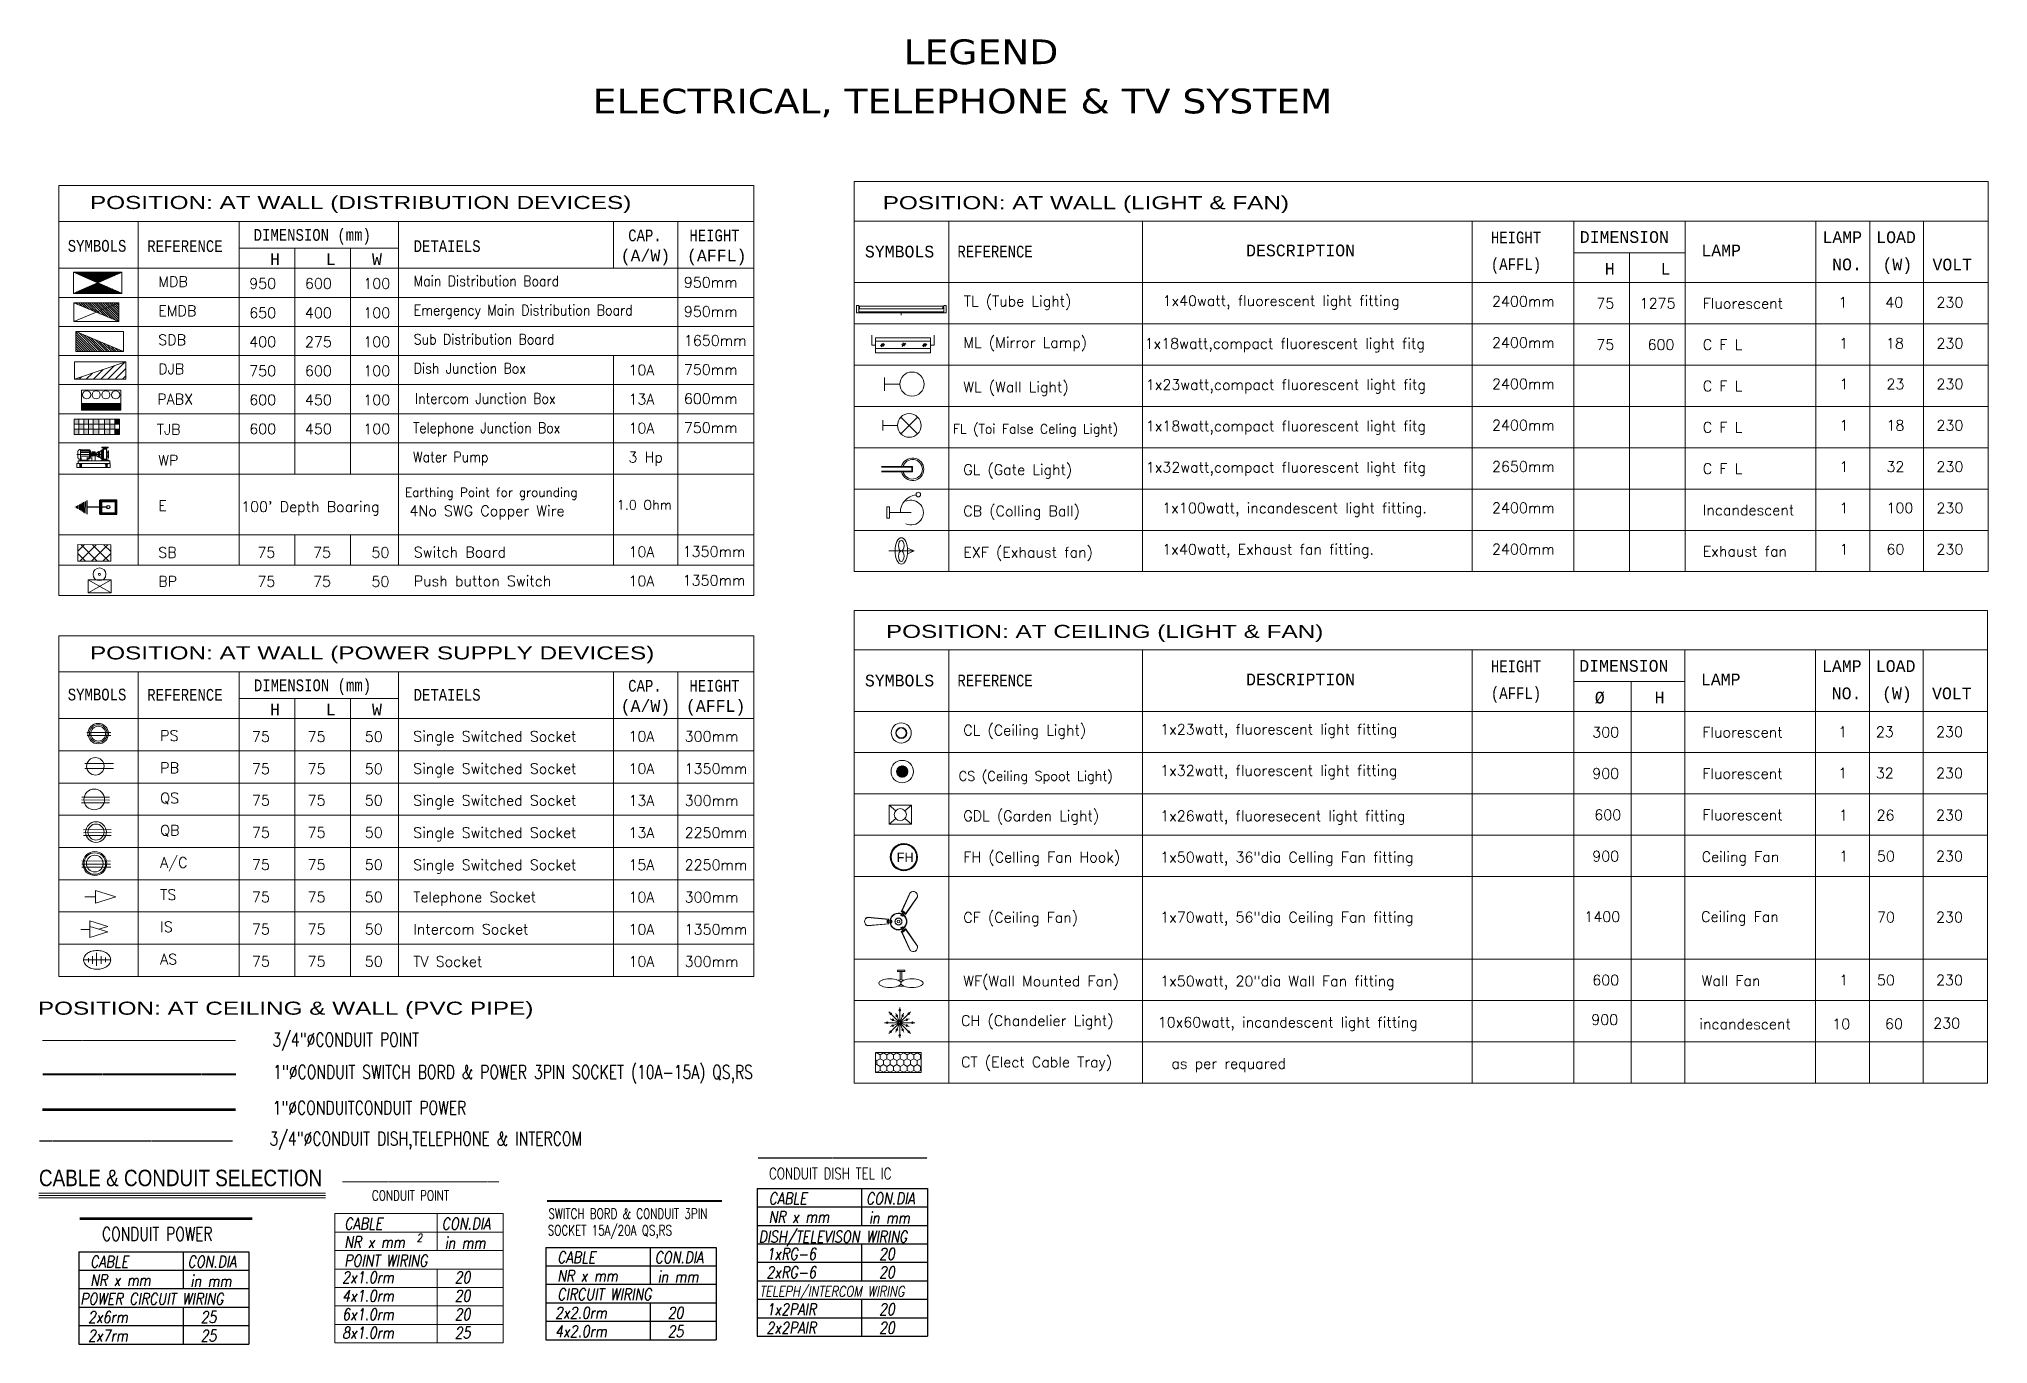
# Model space of a CAD drawing. Header units: inches. Extents: x 11797 to 20864, y -3008 to -1562.
# Drawn here: x 12301 to 12887, y -2511 to -2118 of the extents above; entities that cross this region are included whole.
import ezdxf

# ---------------------------------------------------------------- set-up
doc = ezdxf.new("R2010")
doc.units = ezdxf.units.IN
doc.header["$LTSCALE"] = 15
doc.header["$MEASUREMENT"] = 0
for name, pattern in [('BORDER', [1.75, 0.5, -0.25, 0.5, -0.25, 0, -0.25]), ('CENTER', [2, 1.25, -0.25, 0.25, -0.25]), ('CENTER2', [1.125, 0.75, -0.125, 0.125, -0.125]), ('HIDDEN', [0.375, 0.25, -0.125])]:
    doc.linetypes.add(name, pattern=pattern)
doc.layers.get('0').update_dxf_attribs({"lineweight": 13})
for name, color, linetype, lineweight in [('AN-TEXT-LEVEL', 252, 'Continuous', 18), ('CONDUIT', 10, 'HIDDEN', 18), ('E-AC-Socket-15A', 52, 'Continuous', 18), ('E-BP-Bell-Push', 190, 'Continuous', 18), ('E-CB-Calling-Bell', 1, 'Continuous', 18), ('E-CF-Ceiling-Fan', 7, 'Continuous', 18), ('E-CFL', 3, 'Continuous', 18), ('E-CH Light', 104, 'Continuous', 18), ('E-CKT', 7, 'Continuous', 9), ('E-CL-Ceiling-Light', 20, 'Continuous', 18), ('E-Con-Point', 204, 'HIDDEN', 20), ('E-Conduit-Power', 150, 'Continuous', 53), ('E-Conduit-QS RS SB', 6, 'CENTER2', 40), ('E-DJB Steel Box', 122, 'Continuous', 18), ('E-FH-Fan-hook', 4, 'Continuous', 18), ('E-fixtur', 2, 'Continuous', 18), ('E-GL-Gate-Light', 134, 'Continuous', 18), ('E-GL-Helogen-Light', 242, 'Continuous', 20), ('E-IS-Intercome-Socket', 201, 'Continuous', 18), ('E-Legend', 7, 'Continuous', 20), ('E-MDB', 1, 'Continuous', 15), ('E-ML-Mirror-Light', 6, 'Continuous', 18), ('E-PS-Socket-5A', 32, 'Continuous', 18), ('E-QB-Socket-20A', 40, 'Continuous', 18), ('E-QS-Socket-15A', 30, 'Continuous', 18), ('E-SB-Switch-Board', 5, 'Continuous', 18), ('E-Sub-Distrubtion board', 242, 'Continuous', 18), ('E-Tel Dish IC-Conduit', 11, 'BORDER', 30), ('E-Telephone-Socket', 11, 'Continuous', 18), ('E-TJB Steel Box', 14, 'Continuous', 18), ('E-Tv-Socket', 13, 'Continuous', 18), ('E-WALL-LIGHT', 4, 'Continuous', 18), ('E-WF-Wall-Bracket-Fan', 212, 'Continuous', 18), ('E-WTL-Wall-Tube-Light', 6, 'Continuous', 18), ('E. FITTING3', 56, 'Continuous', 18), ('ELEC-FITTING', 118, 'Continuous', 20), ('Electrical Cable Tray', 230, 'Continuous', 18), ('LIGHTING', 7, 'Continuous', 18)]:
    doc.layers.add(name, color=color, linetype=linetype, lineweight=lineweight)
doc.layers.add('TEXT', color=5, linetype='Continuous')
doc.styles.add('DIM', font='arial.ttf', dxfattribs={"width": 0.8, "height": 5})
doc.styles.add('SIMPLEX', font='simplex.shx', dxfattribs={"width": 0.7})
doc.styles.add('TAHUMA', font='tahoma.ttf')
doc.styles.add('TAVE1', font='ROMANS.shx', dxfattribs={"width": 0.75})
doc.styles.add('TEX', font='monotxt.shx', dxfattribs={"height": 12})
doc.styles.add('TIMES', font='ARIALN.TTF')
doc.styles.add('TX25', font='FAST.SHX', dxfattribs={"height": 250})

msp = doc.modelspace()

# ---------------------------------------------------------------- texts
at = {"layer": 'E-CKT', "color": 5, "style": 'TAHUMA', "width": 1.286268}
for s, height, p in [('LEGEND', 7.462, (12561.04, -2125.13)), ('ELECTRICAL, TELEPHONE & TV SYSTEM', 7.4621, (12467.46, -2139.95))]:
    msp.add_text(s, height=height, dxfattribs=at).set_placement(p)
at = {"layer": 'E-Con-Point', "style": 'TAVE1', "width": 0.75}
for s, height, p in [('3/4"%%CCONDUIT POINT', 4.0921, (12371.08, -2420.92)), ('CONDUIT POINT', 3.0462, (12400.99, -2467.34))]:
    msp.add_text(s, height=height, dxfattribs=at).set_placement(p)
at = {"layer": 'E-Con-Point', "linetype": 'ByBlock', "style": 'TAVE1', "oblique": 10, "width": 0.8}
for s, height, p in [('CABLE', 3.493, (12392.67, -2476.04)), ('CON.DIA', 3.493, (12421.99, -2476.04)), ('NR x mm', 3.493, (12392.67, -2481.61)), ('2', 2.43, (12414.45, -2479.82)), ('in mm ', 3.493, (12422.84, -2481.86)), ('POINT WIRING', 3.4931, (12392.67, -2487.17)), ('2x1.0rm', 3.493, (12392.02, -2492.22)), ('20', 3.493, (12425.89, -2492.22)), ('4x1.0rm', 3.493, (12392.02, -2497.79)), ('20', 3.493, (12425.89, -2497.79)), ('6x1.0rm', 3.493, (12392.02, -2503.35)), ('20', 3.493, (12425.89, -2503.35)), ('8x1.0rm', 3.493, (12392.02, -2508.91)), ('25', 3.493, (12425.89, -2508.91))]:
    msp.add_text(s, height=height, dxfattribs=at).set_placement(p)
at = {"layer": 'E-Conduit-Power', "linetype": 'CENTER', "lineweight": -2, "style": 'TAVE1', "width": 0.75}
for s, height, p in [('1"%%CCONDUITCONDUIT POWER', 4.0921, (12371.08, -2441.47)), ('CONDUIT POWER', 4.0616, (12319.74, -2479.44))]:
    msp.add_text(s, height=height, dxfattribs=at).set_placement(p)
at = {"layer": 'E-Conduit-Power', "linetype": 'ByBlock', "lineweight": -2, "style": 'TAVE1', "oblique": 10, "width": 0.8}
for s, height, p in [('CABLE', 3.493, (12316.17, -2487.52)), ('CON.DIA', 3.493, (12345.5, -2487.52)), ('NR x mm', 3.493, (12316.17, -2493.08)), ('in mm ', 3.493, (12346.34, -2493.33)), ('POWER CIRCUIT WIRING', 3.4931, (12313.19, -2498.7)), ('2x6rm', 3.493, (12315.52, -2504.21)), ('25', 3.493, (12349.4, -2504.21)), ('2x7rm', 3.493, (12315.52, -2509.78)), ('25', 3.493, (12349.4, -2509.78))]:
    msp.add_text(s, height=height, dxfattribs=at).set_placement(p)
at = {"layer": 'E-Conduit-QS RS SB', "lineweight": 18, "style": 'TAVE1', "width": 0.75}
msp.add_text('1"%%CCONDUIT SWITCH BORD & POWER 3PIN SOCKET (10A-15A) QS,RS', height=4.0921, dxfattribs=at).set_placement((12371.24, -2430.71))
at = {"layer": 'E-Conduit-QS RS SB', "lineweight": -2, "style": 'TAVE1', "width": 0.75}
for s, p in [('SWITCH BORD & CONDUIT 3PIN ', (12454.12, -2472.83)), ('SOCKET 15A/20A QS,RS', (12453.91, -2477.85))]:
    msp.add_text(s, height=3.0462, dxfattribs=at).set_placement(p)
at = {"layer": 'E-Conduit-QS RS SB', "linetype": 'ByBlock', "lineweight": -2, "style": 'TAVE1', "oblique": 10, "width": 0.8}
for s, height, p in [('CABLE', 3.493, (12456.77, -2486.21)), ('CABLE', 3.493, (12456.77, -2486.21)), ('CON.DIA', 3.493, (12486.09, -2486.21)), ('CON.DIA', 3.493, (12486.09, -2486.21)), ('NR x mm', 3.493, (12456.77, -2491.78)), ('NR x mm', 3.493, (12456.77, -2491.78)), ('in mm ', 3.493, (12486.94, -2492.03)), ('in mm ', 3.493, (12486.94, -2492.03)), ('CIRCUIT WIRING', 3.4931, (12456.77, -2497.34)), ('CIRCUIT WIRING', 3.4931, (12456.77, -2497.34)), ('2x2.0rm', 3.493, (12456.12, -2502.91)), ('4x2.0rm', 3.493, (12456.12, -2508.47)), ('20', 3.493, (12489.99, -2502.91)), ('20', 3.493, (12489.99, -2502.91)), ('25', 3.493, (12489.99, -2508.47)), ('25', 3.493, (12489.99, -2508.47))]:
    msp.add_text(s, height=height, dxfattribs=at).set_placement(p)
at = {"layer": 'E-fixtur', "color": 7}
for s, height, style, width, p in [('POSITION: AT WALL (DISTRIBUTION DEVICES)', 3.9361, 'DIM', 1.330194, (12316.12, -2168.75)), ('POSITION: AT WALL (LIGHT & FAN)', 3.9361, 'DIM', 1.330194, (12554.74, -2168.81)), ('Main Distribution Board', 3.1489, 'SIMPLEX', 0.881614, (12413.57, -2192)), ('Emergency Main Distribution Board', 3.1489, 'SIMPLEX', 0.881614, (12413.57, -2200.79)), ('Sub Distribution Board', 3.1489, 'SIMPLEX', 0.881614, (12413.57, -2209.54)), ('Dish Junction Box', 3.1489, 'SIMPLEX', 0.881614, (12413.57, -2218.28)), ('Intercom Junction Box', 3.1489, 'SIMPLEX', 0.881614, (12413.94, -2227.38)), ('Telephone Junction Box', 3.1489, 'SIMPLEX', 0.881614, (12413.38, -2236.23)), ('Water Pump', 3.149, 'SIMPLEX', 0.881614, (12413.38, -2244.98)), ('POSITION: AT CEILING (LIGHT & FAN)', 3.9361, 'DIM', 1.330194, (12555.71, -2297.92)), ('POSITION: AT WALL (POWER SUPPLY DEVICES)', 3.9361, 'DIM', 1.330194, (12316.12, -2304.39)), ('POSITION: AT CEILING & WALL (PVC PIPE)', 3.9361, 'DIM', 1.330194, (12300.45, -2411.39))]:
    msp.add_text(s, height=height, dxfattribs=dict(at, style=style, width=width)).set_placement(p)
at = {"layer": 'E-fixtur', "color": 7, "ltscale": 10, "style": 'TEX'}
for s, height, width, p in [('DIMENSION (mm)', 3.5425, 0.822133, (12365.39, -2178.32)), ('CAP.', 3.542, 0.822133, (12478.14, -2178.46)), ('HEIGHT', 3.542, 0.822133, (12496.56, -2178.46)), ('HEIGHT', 3.542, 0.822133, (12737.81, -2179.08)), ('DIMENSION', 3.542, 0.972583, (12764.57, -2178.95)), ('LAMP', 3.542, 0.972583, (12837.62, -2179.01)), ('LOAD', 3.542, 0.972583, (12853.81, -2179.01)), ('SYMBOLS', 3.542, 0.822133, (12309.44, -2181.61)), ('REFERENCE', 3.542, 0.822133, (12333.36, -2181.69)), ('H', 3.54, 0.972583, (12370.32, -2185.62)), ('L', 3.54, 0.972583, (12387.11, -2185.62)), ('W', 3.54, 0.972583, (12401.02, -2185.62)), ('DETAIELS', 3.542, 0.822133, (12413.54, -2181.69)), ('(A/W)', 3.542, 0.972583, (12475.87, -2184.55)), ('(AFFL)', 3.542, 0.972583, (12495.84, -2184.55)), ('SYMBOLS', 3.542, 0.972583, (12549.38, -2183.34)), ('REFERENCE', 3.542, 0.822133, (12577.23, -2183.34)), ('DESCRIPTION', 3.5425, 0.972583, (12664.13, -2183)), ('LAMP', 3.542, 0.972583, (12801.17, -2183)), ('(AFFL)', 3.542, 0.822133, (12737.81, -2187.15)), ('H', 3.54, 0.972583, (12772.12, -2188.51)), ('L', 3.54, 0.972583, (12788.9, -2188.51)), ('NO.', 3.542, 0.972583, (12840.54, -2187.22)), ('(W)', 3.542, 0.972583, (12855.69, -2187.22)), ('VOLT', 3.542, 0.972583, (12870.74, -2187.24)), ('HEIGHT', 3.542, 0.822133, (12737.81, -2308.24)), ('DIMENSION', 3.542, 0.972583, (12764.43, -2308.1)), ('LAMP', 3.542, 0.972583, (12837.49, -2308.17)), ('LOAD', 3.542, 0.972583, (12853.69, -2308.17)), ('DIMENSION (mm)', 3.5425, 0.822133, (12365.46, -2313.96)), ('CAP.', 3.542, 0.822133, (12478.14, -2314.09)), ('HEIGHT', 3.542, 0.822133, (12496.56, -2314.09)), ('SYMBOLS', 3.542, 0.972583, (12549.38, -2312.52)), ('REFERENCE', 3.542, 0.822133, (12577.23, -2312.52)), ('DESCRIPTION', 3.5425, 0.972583, (12664.13, -2312.18)), ('LAMP', 3.542, 0.972583, (12801.04, -2312.18)), ('SYMBOLS', 3.542, 0.822133, (12309.44, -2316.74)), ('REFERENCE', 3.542, 0.822133, (12333.36, -2316.82)), ('DETAIELS', 3.542, 0.822133, (12413.54, -2316.82)), ('(A/W)', 3.542, 0.972583, (12475.87, -2320.18)), ('(AFFL)', 3.542, 0.972583, (12495.51, -2320.18)), ('(AFFL)', 3.542, 0.822133, (12737.81, -2316.3)), ('%%C', 3.542, 0.972583, (12769.09, -2317.66)), ('H', 3.54, 0.972583, (12787.09, -2317.66)), ('NO.', 3.542, 0.972583, (12840.42, -2316.38)), ('(W)', 3.542, 0.972583, (12855.56, -2316.38)), ('VOLT', 3.542, 0.972583, (12870.61, -2316.39)), ('H', 3.54, 0.972583, (12370.32, -2321.26)), ('L', 3.54, 0.972583, (12387.11, -2321.26)), ('W', 3.54, 0.972583, (12401.02, -2321.26))]:
    msp.add_text(s, height=height, dxfattribs=dict(at, width=width)).set_placement(p)
at = {"layer": 'E-fixtur', "color": 7, "style": 'SIMPLEX'}
for s, height, p in [('MDB', 3.149, (12336.67, -2192.18)), ('950', 3.149, (12364.06, -2192.77)), ('600', 3.149, (12380.82, -2192.77)), ('100', 3.149, (12398.41, -2192.77)), ('950mm', 3.149, (12494.89, -2192.39)), ('EMDB', 3.149, (12336.67, -2200.98)), ('650', 3.149, (12364.06, -2201.57)), ('400', 3.149, (12380.82, -2201.57)), ('100', 3.149, (12398.41, -2201.57)), ('950mm', 3.149, (12494.89, -2201.19)), ('TL (Tube Light)', 3.1489, (12579.15, -2198.08)), ('1x40watt, fluorescent light fitting', 3.1489, (12638.95, -2197.95)), ('2400mm', 3.149, (12738.15, -2198.11)), ('75', 3.149, (12769.56, -2198.73)), ('1275', 3.149, (12782.61, -2198.73)), ('Fluorescent', 3.1489, (12801.59, -2198.74)), ('1', 3.15, (12842.45, -2198.41)), ('40', 3.149, (12856.54, -2198.41)), ('230', 3.149, (12871.94, -2198.41)), ('SDB', 3.149, (12336.67, -2209.72)), ('400', 3.149, (12364.06, -2210.31)), ('275', 3.149, (12380.82, -2210.31)), ('100', 3.149, (12398.41, -2210.31)), ('1650mm', 3.149, (12494.89, -2209.93)), ('ML (Mirror Lamp)', 3.1489, (12579, -2210.52)), ('1x18watt,compact fluorescent light fitg', 3.1489, (12633.59, -2210.81)), ('2400mm', 3.149, (12738.15, -2210.55)), ('75', 3.149, (12769.56, -2211.18)), ('600', 3.149, (12784.97, -2211.18)), ('C F L', 3.149, (12801.59, -2211.18)), ('1', 3.15, (12842.66, -2210.77)), ('18', 3.149, (12856.74, -2210.77)), ('230', 3.149, (12871.94, -2210.77)), ('DJB', 3.149, (12336.67, -2218.47)), ('750', 3.149, (12364.06, -2219.06)), ('600', 3.149, (12380.82, -2219.06)), ('100', 3.149, (12398.41, -2219.06)), ('10A', 3.149, (12478.2, -2218.82)), ('750mm', 3.149, (12494.89, -2218.68)), ('WL (Wall Light)', 3.1489, (12579, -2223.93)), ('1x23watt,compact fluorescent light fitg', 3.1489, (12633.93, -2223.21)), ('2400mm', 3.149, (12738.15, -2222.99)), ('C F L ', 3.149, (12801.59, -2223.62)), ('1', 3.15, (12842.79, -2223.01)), ('23', 3.149, (12856.88, -2223.01)), ('230', 3.149, (12871.94, -2223.01)), ('PABX', 3.149, (12336.36, -2227.58)), ('600', 3.149, (12364.06, -2227.81)), ('450', 3.149, (12380.82, -2227.81)), ('100', 3.149, (12398.41, -2227.81)), ('13A', 3.149, (12478.2, -2227.57)), ('600mm', 3.149, (12494.89, -2227.43)), ('TJB', 3.149, (12336.25, -2236.7)), ('600', 3.149, (12364.06, -2236.55)), ('450', 3.149, (12380.82, -2236.55)), ('100', 3.149, (12398.41, -2236.55)), ('10A', 3.149, (12478.2, -2236.31)), ('750mm', 3.149, (12494.89, -2236.18)), ('FL (Toi False Celing Light)', 2.7773, (12575.86, -2236.34)), ('1x18watt,compact fluorescent light fitg', 3.1489, (12633.93, -2235.65)), ('2400mm', 3.149, (12738.15, -2235.43)), ('C F L ', 3.149, (12801.59, -2236.06)), ('1', 3.15, (12842.79, -2235.45)), ('18', 3.149, (12856.88, -2235.45)), ('230', 3.149, (12871.94, -2235.45)), ('WP', 3.149, (12336.67, -2246.01)), ('3 Hp', 3.149, (12478.2, -2245.06)), ('GL (Gate Light)', 3.1489, (12579, -2248.81)), ('1x32watt,compact fluorescent light fitg', 3.1489, (12633.93, -2248.09)), ('2650mm', 3.149, (12738.15, -2247.87)), ('C F L ', 3.149, (12801.59, -2248.51)), ('1', 3.15, (12842.79, -2247.9)), ('32', 3.149, (12856.88, -2247.9)), ('230', 3.149, (12871.94, -2247.9)), ('Earthing Point for grounding', 2.6765, (12410.93, -2255.4)), ('E', 3.15, (12336.68, -2259.68)), ("100' Depth Boaring", 3.1489, (12361.61, -2259.95)), ('4No SWG Copper Wire', 3.1489, (12412.29, -2261.23)), ('1.0 Ohm', 2.827, (12474.68, -2259.26)), ('CB (Colling Ball)', 3.1489, (12579, -2261.25)), ('1x100watt, incandescent light fitting.', 3.1489, (12638.92, -2260.38)), ('2400mm', 3.149, (12738.15, -2260.31)), ('Incandescent', 3.1489, (12801.59, -2260.95)), ('1', 3.15, (12842.79, -2260.34)), ('100', 3.149, (12856.88, -2260.34)), ('230', 3.149, (12871.94, -2260.34)), ('Switch Board', 3.1489, (12413.57, -2273.66)), ('10A', 3.149, (12478.2, -2273.58)), ('1350mm', 3.149, (12494.53, -2273.45)), ('EXF (Exhaust fan)', 3.1489, (12579, -2273.69)), ('1x40watt, Exhaust fan fitting.', 3.1489, (12638.92, -2272.82)), ('2400mm', 3.149, (12738.15, -2272.75)), ('Exhaust fan', 3.1489, (12801.59, -2273.39)), ('1', 3.15, (12842.79, -2272.78)), ('60', 3.149, (12856.88, -2272.78)), ('230', 3.149, (12871.94, -2272.78)), ('SB', 3.149, (12336.67, -2273.76)), ('75', 3.149, (12366.52, -2273.78)), ('75', 3.149, (12383.28, -2273.78)), ('50', 3.149, (12400.86, -2273.78)), ('BP', 3.149, (12336.67, -2282.46)), ('75', 3.149, (12366.52, -2282.48)), ('75', 3.149, (12383.28, -2282.48)), ('50', 3.149, (12400.86, -2282.48)), ('Push button Switch', 3.1489, (12413.57, -2282.36)), ('10A', 3.149, (12478.2, -2282.33)), ('1350mm', 3.149, (12494.53, -2282.15)), ('PS', 3.149, (12337.26, -2328.93)), ('75', 3.149, (12364.87, -2329.22)), ('75', 3.149, (12381.63, -2329.22)), ('50', 3.149, (12398.85, -2329.22)), ('Single Switched Socket', 3.1489, (12413.43, -2329.14)), ('10A', 3.149, (12478.2, -2329.14)), ('300mm', 3.149, (12495.13, -2329.14)), ('CL (Ceiling Light)', 3.1489, (12579, -2327.28)), ('1x23watt, fluorescent light fitting', 3.1489, (12638.27, -2326.99)), ('300', 3.149, (12768.33, -2327.89)), ('Fluorescent', 3.1489, (12801.46, -2327.89)), ('1', 3.15, (12842.33, -2327.76)), ('23', 3.149, (12853.69, -2327.76)), ('230', 3.149, (12871.82, -2327.76)), ('PB', 3.149, (12337.26, -2338.63)), ('75', 3.149, (12364.87, -2338.93)), ('75', 3.149, (12381.63, -2338.93)), ('50', 3.149, (12398.85, -2338.93)), ('Single Switched Socket', 3.1489, (12413.43, -2338.84)), ('10A', 3.149, (12478.2, -2338.84)), ('1350mm', 3.149, (12495.13, -2338.84)), ('CS (Ceiling Spoot Light)', 2.834, (12577.62, -2340.91)), ('1x32watt, fluorescent light fitting', 3.1489, (12638.27, -2339.43)), ('900', 3.149, (12768.33, -2340.33)), ('Fluorescent', 3.1489, (12801.46, -2340.34)), ('1', 3.15, (12842.33, -2340.2)), ('32', 3.149, (12853.69, -2340.2)), ('230', 3.149, (12871.82, -2340.2)), ('QS', 3.149, (12337.26, -2347.71)), ('75', 3.149, (12364.87, -2348.4)), ('75', 3.149, (12381.63, -2348.4)), ('50', 3.149, (12398.85, -2348.4)), ('Single Switched Socket', 3.1489, (12413.43, -2348.41)), ('13A', 3.149, (12478.2, -2348.44)), ('300mm', 3.149, (12495.13, -2348.44)), ('GDL (Garden Light)', 3.1489, (12579, -2353.08)), ('1x26watt, fluoresecent light fitting', 3.1489, (12638.27, -2353.07)), ('600', 3.149, (12768.95, -2352.77)), ('Fluorescent', 3.1489, (12801.46, -2352.78)), ('1', 3.15, (12842.54, -2352.87)), ('26', 3.149, (12853.9, -2352.87)), ('230', 3.149, (12871.82, -2352.87)), ('QB', 3.149, (12337.26, -2357.41)), ('75', 3.149, (12364.87, -2358.1)), ('75', 3.149, (12381.63, -2358.1)), ('50', 3.149, (12398.85, -2358.1)), ('Single Switched Socket', 3.1489, (12413.43, -2358.12)), ('13A', 3.149, (12478.2, -2358.14)), ('2250mm', 3.149, (12495.13, -2358.14)), ('A/C', 3.149, (12337.26, -2367.11)), ('FH (Celling Fan Hook)', 3.1489, (12579, -2365.52)), ('1x50watt, 36"dia Celling Fan fitting', 3.1489, (12638.27, -2365.51)), ('900', 3.149, (12768.33, -2365.21)), ('Ceiling Fan', 3.1489, (12801.27, -2365.39)), ('1', 3.15, (12842.67, -2365.22)), ('50', 3.149, (12854.04, -2365.22)), ('230', 3.149, (12871.82, -2365.22)), ('75', 3.149, (12364.87, -2367.8)), ('75', 3.149, (12381.63, -2367.8)), ('50', 3.149, (12398.85, -2367.8)), ('Single Switched Socket', 3.1489, (12413.43, -2367.82)), ('15A', 3.149, (12478.2, -2367.84)), ('2250mm', 3.149, (12495.13, -2367.84)), ('TS', 3.149, (12337.26, -2376.81)), ('75', 3.149, (12364.87, -2377.51)), ('75', 3.149, (12381.63, -2377.51)), ('50', 3.149, (12398.85, -2377.51)), ('Telephone Socket', 3.1489, (12413.43, -2377.52)), ('10A', 3.149, (12478.2, -2377.55)), ('300mm', 3.149, (12495.13, -2377.55)), ('CF (Ceiling Fan)', 3.1489, (12579, -2383.66)), ('1x70watt, 56"dia Ceiling Fan fitting', 3.1489, (12638.27, -2383.58)), ('1400', 3.149, (12765.95, -2383.44)), ('Ceiling Fan', 3.1489, (12801.11, -2383.45)), ('70', 3.149, (12854.04, -2383.58)), ('230', 3.149, (12871.82, -2383.58)), ('IS', 3.149, (12337.26, -2386.51)), ('75', 3.149, (12364.87, -2387.21)), ('75', 3.149, (12381.63, -2387.21)), ('50', 3.149, (12398.85, -2387.21)), ('Intercom Socket', 3.1489, (12413.43, -2387.22)), ('10A', 3.149, (12478.2, -2387.25)), ('1350mm', 3.149, (12495.13, -2387.25)), ('AS', 3.149, (12337.26, -2396.22)), ('75', 3.149, (12364.87, -2396.91)), ('75', 3.149, (12381.63, -2396.91)), ('50', 3.149, (12398.85, -2396.91)), ('TV Socket', 3.149, (12413.43, -2396.92)), ('10A', 3.149, (12478.2, -2396.95)), ('300mm', 3.149, (12495.13, -2396.95)), ('WF(Wall Mounted Fan)', 3.1489, (12579, -2402.84)), ('1x50watt, 20"dia Wall Fan fitting', 3.1489, (12638.27, -2402.83)), ('600', 3.149, (12768.33, -2402.53)), ('1', 3.15, (12842.67, -2402.54)), ('50', 3.149, (12854.04, -2402.54)), ('230', 3.149, (12871.82, -2402.54)), ('Wall Fan', 3.149, (12801.27, -2402.71)), ('CH (Chandelier Light)', 3.1489, (12578.33, -2414.74)), ('10x60watt, incandescent light fitting', 3.1489, (12637.53, -2415.23)), ('900', 3.149, (12768.02, -2414.47)), ('incandescent', 3.1489, (12800.57, -2415.78)), ('10', 3.149, (12840.58, -2415.74)), ('60', 3.149, (12856.46, -2415.7)), ('230', 3.149, (12870.97, -2415.51)), ('CT (Elect Cable Tray)', 3.1489, (12578.33, -2427.19)), ('as per requared', 3.1489, (12641.62, -2427.67))]:
    msp.add_text(s, height=height, dxfattribs=at).set_placement(p)
at = {"layer": 'E-Legend', "color": 3, "style": 'TIMES'}
msp.add_text('CABLE & CONDUIT SELECTION', height=4.9617, dxfattribs=at).set_placement((12300.77, -2463.03))
at = {"layer": 'E-Tel Dish IC-Conduit', "lineweight": -2, "ltscale": 0.3, "style": 'TAVE1', "width": 0.75}
msp.add_text('3/4"%%CCONDUIT DISH,TELEPHONE & INTERCOM', height=4.0921, dxfattribs=at).set_placement((12370.18, -2450.74))
at = {"layer": 'E-Tel Dish IC-Conduit', "lineweight": -2, "ltscale": 0.007, "style": 'TAVE1', "width": 0.75}
msp.add_text('CONDUIT DISH TEL IC', height=3.4524, dxfattribs=at).set_placement((12520.54, -2460.95))
at = {"layer": 'E-Tel Dish IC-Conduit', "linetype": 'ByBlock', "lineweight": -2, "ltscale": 0.007, "style": 'TAVE1', "oblique": 10, "width": 0.8}
for s, p in [('CABLE', (12520.4, -2468.46)), ('NR x mm', (12520.4, -2474.03)), ('in mm ', (12550.56, -2474.28)), ('1xRG-6', (12519.74, -2485.16)), ('20', (12553.62, -2485.16)), ('2xRG-6', (12519.74, -2490.72)), ('20', (12553.62, -2490.72)), ('1x2PAIR', (12519.74, -2501.85)), ('20', (12553.62, -2501.85)), ('2x2PAIR', (12519.74, -2507.41)), ('20', (12553.62, -2507.41))]:
    msp.add_text(s, height=3.493, dxfattribs=at).set_placement(p)
at = {"layer": 'E-Tel Dish IC-Conduit', "linetype": 'ByBlock', "lineweight": -2, "style": 'TAVE1', "oblique": 10, "width": 0.8}
for s, height, p in [('CON.DIA', 3.493, (12549.72, -2468.46)), ('DISH/TELEVISON WIRING', 3.4931, (12517.35, -2479.98)), ('TELEPH/INTERCOM WIRING', 3.1088, (12517.69, -2496.25))]:
    msp.add_text(s, height=height, dxfattribs=at).set_placement(p)

# ---------------------------------------------------------------- blocks, each defined once
blk = doc.blocks.new('*X26')
at = {"color": 0}
for p, q in [((10763.7, 16968.5), (10770.1, 16974.9)), ((10765.5, 16968.5), (10773.1, 16976.2)), ((10767.2, 16968.5), (10776.1, 16977.5)), ((10769, 16968.5), (10779.2, 16978.7)), ((10770.8, 16968.5), (10782.2, 16980)), ((10772.5, 16968.5), (10785.3, 16981.3)), ((10774.3, 16968.5), (10788.3, 16982.6)), ((10776.1, 16968.5), (10790.7, 16983.2)), ((10777.8, 16968.5), (10790.7, 16981.4)), ((10779.6, 16968.5), (10790.7, 16979.6)), ((10781.4, 16968.5), (10790.7, 16977.9)), ((10783.1, 16968.5), (10790.7, 16976.1)), ((10784.9, 16968.5), (10790.7, 16974.3)), ((10754.8, 16968.5), (10754.9, 16968.6)), ((10756.6, 16968.5), (10757.9, 16969.8)), ((10758.4, 16968.5), (10761, 16971.1)), ((10760.2, 16968.5), (10764, 16972.4)), ((10761.9, 16968.5), (10767, 16973.7)), ((10786.7, 16968.5), (10790.7, 16972.6)), ((10788.4, 16968.5), (10790.7, 16970.8)), ((10790.2, 16968.5), (10790.7, 16969))]:
    blk.add_line(p, q, dxfattribs=at)
blk = doc.blocks.new('SDB')
for p, q in [((0, -7.5), (17.93, 0)), ((0, -7.5), (0, 0)), ((0, 0), (17.93, 0)), ((17.93, 0), (17.93, -7.5)), ((0, -7.5), (17.93, -7.5))]:
    blk.add_line(p, q)
at = {"xscale": 0.5, "yscale": 0.5, "zscale": 0.5}
blk.add_blockref('*X26', (-5377.41, -8491.77), dxfattribs=at)
blk = doc.blocks.new('SW')
h = blk.add_hatch()
h.set_pattern_fill('ANSI37', color=256, scale=24, style=0)
h.set_pattern_definition([(45, (-59.5238, -1151.0284), (-2.12132, 2.12132), []), (135, (-59.5238, -1151.0284), (-2.12132, -2.12132), [])])
h.paths.add_polyline_path([(-24, -15.52), (-12, -15.52), (-12, -21.52), (-24, -21.52)])
for p, q in [((-24, -15.52), (-12, -15.52)), ((-24, -15.52), (-24, -21.52)), ((-12, -15.52), (-12, -21.52)), ((-24, -21.52), (-12, -21.52))]:
    blk.add_line(p, q)
blk = doc.blocks.new('A$C4DCB0E22')
at = {"layer": 'E-SB-Switch-Board', "xscale": 1.5, "yscale": 1.5, "zscale": 1.5, "rotation": 90.05046403147966}
blk.add_blockref('SW', (-23.3, 36), dxfattribs=at)
blk = doc.blocks.new('P')
h = blk.add_hatch()
h.set_pattern_fill('ANSI31', color=256, style=0)
h.set_pattern_definition([(45, (5262.17775, 6617.84506), (-0.0883883476, 0.0883883476), [])])
h.paths.add_polyline_path([(-3.1, -22.9), (9.7, -17.3), (-15.8, -17.3)])
h = blk.add_hatch()
h.set_pattern_fill('ANSI31', color=256, style=0)
h.set_pattern_definition([(315, (5262.17775, -6663.70471), (-0.0883883476, -0.0883883476), [])])
h.paths.add_polyline_path([(-3.1, -22.9), (9.7, -28.5), (-15.8, -28.5)])
for p, q in [((-3.1, -22.9), (-15.8, -17.3)), ((-15.8, -17.3), (9.7, -17.3)), ((-15.8, -28.5), (-15.8, -17.3)), ((-3.1, -22.9), (9.7, -17.3)), ((9.7, -17.3), (9.7, -28.5)), ((-15.8, -28.5), (-3.1, -22.9)), ((9.7, -28.5), (-15.8, -28.5)), ((-3.1, -22.9), (9.7, -28.5))]:
    blk.add_line(p, q)
blk = doc.blocks.new('*X50')
at = {"color": 0}
for p, q in [((10756.6, 16968.5), (10757.9, 16969.8)), ((10758.4, 16968.5), (10761, 16971.1)), ((10760.2, 16968.5), (10764, 16972.4)), ((10761.9, 16968.5), (10767, 16973.7)), ((10763.7, 16968.5), (10770.1, 16974.9)), ((10765.5, 16968.5), (10773.1, 16976.2)), ((10767.2, 16968.5), (10776.1, 16977.5)), ((10769, 16968.5), (10779.2, 16978.7)), ((10770.8, 16968.5), (10782.2, 16980)), ((10772.5, 16968.5), (10785.3, 16981.3)), ((10774.3, 16968.5), (10788.3, 16982.6)), ((10776.1, 16968.5), (10790.7, 16983.2)), ((10777.8, 16968.5), (10790.7, 16981.4)), ((10779.6, 16968.5), (10790.7, 16979.6)), ((10781.4, 16968.5), (10790.7, 16977.9)), ((10783.1, 16968.5), (10790.7, 16976.1)), ((10784.9, 16968.5), (10790.7, 16974.3)), ((10786.7, 16968.5), (10790.7, 16972.6)), ((10788.4, 16968.5), (10790.7, 16970.8)), ((10754.8, 16968.5), (10754.9, 16968.6)), ((10790.2, 16968.5), (10790.7, 16969))]:
    blk.add_line(p, q, dxfattribs=at)
blk = doc.blocks.new('A$C46D62743')
for p, q in [((17, 65), (316, 368)), ((57, 25), (356, 328))]:
    blk.add_line(p, q)
for radius in [183, 158, 133]:
    blk.add_circle((183, 183), radius)
blk = doc.blocks.new('3PIN15A')
for p, q in [((-7.5, -5.1), (6.4, 8.9)), ((-6.1, -6.6), (7.9, 7.4)), ((-4.6, -8.1), (9.4, 5.9))]:
    blk.add_line(p, q)
blk.add_circle((0, 0), 7.37)
blk = doc.blocks.new('A$C44EE3311')
for p, q in [((20, 94), (439, 513)), ((64, 49), (484, 468)), ((109, 5), (529, 424))]:
    blk.add_line(p, q)
for radius in [246, 221, 171]:
    blk.add_circle((246, 246), radius)
blk = doc.blocks.new('A$C12B00F2E')
for p, q in [((0, 136), (223, 136)), ((660, 136), (223, 271)), ((223, 0), (223, 271)), ((660, 136), (223, 0))]:
    blk.add_line(p, q)
blk = doc.blocks.new('E-TV')
at = {"layer": 'E-Tv-Socket'}
for p, q in [((-14.2, 18.5), (-14.2, 6.3)), ((-26.5, 13), (-0.8, 13)), ((-22, 15.2), (-22, 11.3)), ((-18.1, 16.9), (-18.1, 9.6)), ((-9.7, 16.9), (-9.7, 9.6)), ((-5.8, 15.2), (-5.8, 10.7))]:
    blk.add_line(p, q, dxfattribs=at)
for centre, radius, start, end in [((-17, 11.1), 9.96, 124.7991, 149.2053), ((-15, 8.1), 13.6, 106.0599, 124.7991), ((-13.6, 3.5), 18.4, 90, 106.0599), ((-13.6, 3.5), 18.4, 73.9401, 90), ((-12.3, 8.1), 13.6, 55.2009, 73.9401), ((-10.2, 11.1), 9.96, 30.7947, 55.2009), ((-20.2, 13), 6.31, 149.2053, 180), ((-20.2, 13), 6.31, 180, 210.7947), ((-17, 14.8), 9.96, 210.7947, 235.2009), ((-15, 17.8), 13.6, 235.2009, 253.9401), ((-13.6, 22.5), 18.4, 253.9401, 270), ((-13.6, 22.5), 18.4, 270, 286.0599), ((-12.3, 17.8), 13.6, 286.0599, 304.7991), ((-10.2, 14.8), 9.96, 304.7991, 329.2053), ((-7.1, 13), 6.31, 0, 30.7947), ((-7.1, 13), 6.31, 329.2053, 0)]:
    blk.add_arc(centre, radius, start, end, dxfattribs=at)
blk = doc.blocks.new('A$C35A322F8')
for p, q in [((0, 213), (223, 213)), ((660, 271), (223, 407)), ((223, 0), (223, 407)), ((660, 271), (223, 136)), ((660, 136), (223, 0)), ((660, 136), (442, 203))]:
    blk.add_line(p, q)
blk = doc.blocks.new('WALL-LIGHT')
for p, q in [((-0.062, 0.259), (0.062, 0.259)), ((0, 0.114), (0, 0.259))]:
    blk.add_line(p, q)
blk.add_circle((0, 0), 0.114)
blk = doc.blocks.new('E-MIRROR')
for p, q in [((-2.08, 5.28, 10051), (-19.37, 5.28, 10051)), ((-19.37, 1.28, 10051), (-19.37, 5.28, 10051)), ((-2.08, 1.28, 10051), (-2.08, 5.28, 10051)), ((-19.37, 3.24, 10051), (-20.54, 3.24, 10051)), ((-20.54, 3.24, 10051), (-20.54, 0.63, 10051)), ((-19.37, 4.09, 10051), (-2.08, 4.09, 10051)), ((-19.37, 2.19, 10051), (-2.08, 2.19, 10051)), ((-2.08, 1.28, 10051), (-19.37, 1.28, 10051)), ((-18.21, 2.96), (-17.6, 3.58)), ((-17.97, 2.8, -10051), (-17.11, 3.68, -10051)), ((-17.53, 2.78), (-16.92, 3.4)), ((-11.61, 2.82), (-11, 3.44)), ((-11.38, 2.66, -10051), (-10.52, 3.55, -10051)), ((-10.94, 2.64), (-10.33, 3.27)), ((-4.95, 2.96), (-4.34, 3.58)), ((-4.71, 2.8, -10051), (-3.85, 3.68, -10051)), ((-4.27, 2.78), (-3.66, 3.4)), ((-2.08, 3.24, 10051), (-0.92, 3.24, 10051)), ((-0.92, 3.24, 10051), (-0.92, 0.63, 10051))]:
    blk.add_line(p, q)
blk = doc.blocks.new('A$C473D73AC')
at = {"ltscale": 2}
blk.add_line((248, 293), (248, 29), dxfattribs=at)
blk.add_lwpolyline([(176, 31), (315, 31), (315, 0), (176, 0)], close=True, dxfattribs=at)
blk.add_circle((28, 382), 28.4, dxfattribs=at)
for centre, major_axis, start_param, end_param in [((248, 382), (-155, 155), 0.914931, 2.35673), ((248, 293), (-107, 107), 3.49246, 7.503114)]:
    blk.add_ellipse(centre, major_axis=major_axis, ratio=1, start_param=start_param, end_param=end_param)
blk = doc.blocks.new('A$C28630CE7')
at = {"ltscale": 2}
for p, q in [((0, 1.3), (0, 5.2)), ((0, 5.2), (1.3, 5.2)), ((1.3, 1.3), (0, 1.3)), ((1.3, 5.2), (1.3, 1.3)), ((1.7, 4.6), (1.3, 4.6)), ((1.7, 3.6), (1.3, 3.6)), ((1.3, 1.3), (1.3, 1.8)), ((1.3, 1.8), (46.7, 1.8)), ((46.7, 1.3), (1.3, 1.3)), ((1.7, 3.4), (1.7, 4.8)), ((1.7, 4.8), (46.3, 4.8)), ((46.3, 3.4), (1.7, 3.4)), ((46.3, 3.4), (46.3, 4.8)), ((46.3, 4.6), (46.7, 4.6)), ((46.3, 3.6), (46.7, 3.6)), ((48, 5.2), (46.7, 5.2)), ((46.7, 5.2), (46.7, 1.3)), ((46.7, 1.8), (46.7, 1.3)), ((46.7, 1.3), (48, 1.3)), ((48, 1.3), (48, 5.2))]:
    blk.add_line(p, q, dxfattribs=at)
blk.add_line((24, 1.3), (24, 0))
blk = doc.blocks.new('FAN56')
at = {"layer": 'LIGHTING'}
for p, q in [((2.3, 7.9), (9.7, 23.9)), ((2.4, 7.8), (9.8, 23.8)), ((15.7, 20.4), (5.6, 6)), ((15.8, 20.4), (5.7, 5.9)), ((-25.5, 3.5), (-8, 2)), ((-25.5, 3.4), (-8, 1.8)), ((-9.1, 0.4), (-8.8, 0.6)), ((-8.2, 0.6), (-8.9, 1)), ((-8.4, -0.2), (-8.6, 0.1)), ((-6.7, 0.6), (-5.9, 0.9)), ((-6.4, -0.1), (-6.5, 0.2)), ((-6, 0.4), (-5.7, 0.6)), ((2.8, 6.1), (2.1, 5.6)), ((2.5, 5.6), (2.5, 5.2)), ((3.1, 5.6), (3.5, 5.6)), ((3.3, 5), (3.3, 4.7)), ((3.6, 7.4), (3.6, 8.2)), ((3.8, 5.5), (3.8, 4.6)), ((4, 7.4), (4.4, 7.4)), ((4.1, 8.2), (4.1, 7.8)), ((4.6, 6.8), (5.3, 7.2)), ((4.9, 7.7), (4.9, 7.4)), ((-8, -1.8), (-25.5, -3.4)), ((-8, -2), (-25.5, -3.5)), ((-9.1, -0.6), (-8.8, -0.4)), ((-8.2, -0.6), (-8.9, -1)), ((-6.7, -0.6), (-5.9, -0.9)), ((-6.1, -0.6), (-5.8, -0.4)), ((2.8, -6.1), (2.1, -5.6)), ((9.7, -23.9), (2.3, -7.9)), ((2.7, -5.4), (2.4, -5.2)), ((9.8, -23.8), (2.4, -7.8)), ((3.3, -5.5), (3.1, -5.8)), ((3.5, -5), (3.2, -4.8)), ((3.6, -7.4), (3.6, -8.2)), ((3.8, -5.5), (3.8, -4.6)), ((4.2, -8.1), (3.9, -7.9)), ((4.4, -7.2), (4.2, -7.5)), ((4.6, -6.8), (5.3, -7.2)), ((5.1, -7.6), (4.8, -7.5)), ((5.6, -6), (15.7, -20.4)), ((5.7, -5.9), (15.8, -20.4))]:
    blk.add_line(p, q, dxfattribs=at)
for centre, radius in [((-9, 0.5), 0.176), ((-8.5, -0.1), 0.176), ((-6.5, 0.1), 0.176), ((-5.9, 0.5), 0.176), ((0, 0), 2.91), ((0, 0), 2.8), ((0, 0), 1.16), ((0, 0), 1.04), ((2.5, 5.4), 0.176), ((3.3, 5.6), 0.176), ((3.3, 4.9), 0.176), ((4.1, 8), 0.176), ((4.2, 7.4), 0.176), ((4.9, 7.5), 0.176), ((-9, -0.5), 0.176), ((-5.9, -0.5), 0.176), ((2.5, -5.3), 0.176), ((3.2, -5.6), 0.176), ((3.4, -4.9), 0.176), ((4.1, -8), 0.176), ((4.3, -7.3), 0.176), ((4.9, -7.5), 0.176)]:
    blk.add_circle(centre, radius, dxfattribs=at)
for centre, radius, start, end in [((12.2, 21.2), 3.68, 347.3557, 132.6443), ((12.2, 21.2), 3.57, 347.726, 132.274), ((-24.4, 0), 3.68, 107.3557, 252.6443), ((-24.4, 0), 3.57, 107.726, 252.274), ((0, 0), 9.37, 175.5055, 184.4945), ((-9.1, 0.7), 0.293, 62.3685, 175.5055), ((0, 0), 8.2, 166.1924, 175.904), ((-7.4, 3), 2.53, 252.404, 287.596), ((0, 0), 7.03, 64.034, 175.92), ((0, 0), 6.68, 65.0324, 174.9676), ((-5.8, 0.7), 0.293, 353.3233, 114.7287), ((0, 0), 5.51, 173.3233, 186.6767), ((2.3, 5.3), 0.293, 125.2713, 246.6767), ((0, 0), 5.51, 53.3233, 66.6767), ((0, 0), 8.2, 64.096, 73.8076), ((1.2, 7.8), 2.38, 311.296, 348.704), ((3.5, 4.7), 0.293, 233.3233, 354.7287), ((3.9, 8.2), 0.293, 64.4945, 177.6315), ((6.3, 4.9), 2.53, 132.404, 167.596), ((0, 0), 6.68, 305.0324, 54.9676), ((0, 0), 7.03, 304.034, 55.92), ((0, 0), 9.37, 55.5055, 64.4945), ((0, 0), 8.2, 46.1924, 55.904), ((5.1, 7.5), 0.293, 302.3685, 55.5055), ((-9.1, -0.7), 0.293, 184.4945, 297.6315), ((-7.4, -2.8), 2.38, 71.296, 108.704), ((0, 0), 8.2, 184.096, 193.8076), ((0, 0), 7.03, 184.034, 295.92), ((0, 0), 6.68, 185.0324, 294.9676), ((-5.8, -0.7), 0.293, 245.2713, 6.6767), ((2.3, -5.3), 0.293, 113.3233, 234.7287), ((0, 0), 5.51, 293.3233, 306.6767), ((0, 0), 8.2, 286.1924, 295.904), ((1.1, -7.9), 2.53, 12.404, 47.596), ((3.5, -4.7), 0.293, 5.2713, 126.6767), ((3.9, -8.2), 0.293, 182.3685, 295.5055), ((6.2, -5), 2.38, 191.296, 228.704), ((0, 0), 9.37, 295.5055, 304.4945), ((0, 0), 8.2, 304.096, 313.8076), ((5.1, -7.5), 0.293, 304.4945, 57.6315), ((12.2, -21.2), 3.68, 227.3557, 12.6443), ((12.2, -21.2), 3.57, 227.726, 12.274)]:
    blk.add_arc(centre, radius, start, end, dxfattribs=at)
blk = doc.blocks.new('CL- Celling Light')
at = {"layer": 'E-CL-Ceiling-Light'}
for major_axis in [(4.48, 4.48), (2.48, 2.48), (2.24, 2.24)]:
    blk.add_ellipse((0, 0), major_axis=major_axis, ratio=1, start_param=5.497787, end_param=11.780972, dxfattribs=at)
blk = doc.blocks.new('E-FH')
at = {"ltscale": 2}
h = blk.add_hatch(dxfattribs=at)
h.set_pattern_fill('ANSI31', color=256, scale=45.36, style=0)
h.set_pattern_definition([(45, (145903.6855, -100361.581), (-4.00929545, 4.00929545), [])])
edge = h.paths.add_edge_path(flags=16)
edge.add_arc((77311, -227894), 96.2, 0, 360)
edge = h.paths.add_edge_path()
edge.add_arc((77311, -227894), 103, 0, 360)
for radius in [103, 96.2]:
    blk.add_circle((77311, -227894), radius, dxfattribs=at)
at = {"ltscale": 2, "style": 'TX25'}
blk.add_text('FH', height=72.6, dxfattribs=at).set_placement((77256, -227932))
blk = doc.blocks.new('motor')
at = {"layer": 'ELEC-FITTING', "linetype": 'Continuous', "ltscale": 30}
for p, q in [((29.7, 19), (23.6, 19)), ((23.6, 18.4), (23.6, 19)), ((29.7, 18.4), (23.6, 18.4)), ((24.5, 18.1), (24.5, 18.4)), ((28.8, 18.1), (28.8, 18.4)), ((29.7, 19), (29.7, 18.4)), ((25.1, 12.3), (-0.1, 12.3)), ((0, 0), (0, 3.7)), ((31.6, 3.7), (0, 3.7)), ((31.6, 0), (0, 0)), ((1.1, 9.5), (1.1, 15.1)), ((1.2, 3.7), (1.2, 6.2)), ((31.3, 6.2), (1.2, 6.2)), ((3.6, 16.8), (2.2, 16.8)), ((3.6, 7.8), (2.2, 7.8)), ((4.9, 3.1), (2.5, 3.1)), ((4.7, 3.1), (2.7, 2.7)), ((4.7, 2.7), (2.7, 2.3)), ((4.7, 2.7), (2.7, 2.7)), ((4.7, 2.3), (2.7, 1.9)), ((4.7, 2.3), (2.7, 2.3)), ((4.7, 1.9), (2.7, 1.5)), ((4.7, 1.9), (2.7, 1.9)), ((4.7, 1.5), (2.7, 1.2)), ((4.7, 1.5), (2.7, 1.5)), ((4.7, 1.2), (2.7, 0.8)), ((4.7, 1.2), (2.7, 1.2)), ((4.7, 0.8), (2.7, 0.4)), ((4.7, 0.8), (2.7, 0.8)), ((4.7, 0.4), (2.7, 0)), ((4.7, 0.4), (2.7, 0.4)), ((2.8, 6.2), (2.8, 6.9)), ((11.2, 6.9), (2.8, 6.9)), ((3.1, 1.8), (3.1, 1.8)), ((3.6, 7.8), (3.6, 16.8)), ((12, 16.5), (3.6, 16.5)), ((12, 16.3), (3.6, 16.3)), ((12, 15.5), (3.6, 15.5)), ((12, 14), (3.6, 14)), ((12, 10.6), (3.6, 10.6)), ((4, 9.1), (3.6, 9.1)), ((4, 8.3), (3.6, 8.3)), ((4, 8.1), (3.6, 8.1)), ((4, 9.4), (4, 6.9)), ((9.9, 9.4), (9.9, 6.9)), ((12, 9.1), (9.9, 9.1)), ((12, 8.3), (9.9, 8.3)), ((12, 8.1), (9.9, 8.1)), ((11.2, 6.2), (11.2, 6.9)), ((12, 8.1), (12, 16.5)), ((13, 9.7), (13, 14.9)), ((13.4, 13.5), (13, 13.5)), ((13.4, 11.1), (13, 11.1)), ((13.2, 13.1), (13.4, 13.1)), ((14.4, 12.7), (13.2, 12.7)), ((14.4, 11.9), (13.2, 11.9)), ((13.2, 11.5), (13.4, 11.5)), ((14.1, 14.6), (14.1, 6.2)), ((17.2, 14.6), (14.1, 14.6)), ((17.2, 14.4), (14.1, 14.4)), ((17.2, 13.6), (14.1, 13.6)), ((14.7, 13.1), (14.4, 13.1)), ((14.4, 11.5), (14.4, 13.1)), ((14.7, 11.5), (14.4, 11.5)), ((16.5, 13.5), (14.7, 13.5)), ((14.7, 11.1), (14.7, 13.5)), ((16.5, 11.1), (14.7, 11.1)), ((15.3, 11.1), (15.3, 13.5)), ((16, 11.1), (16, 13.5)), ((16.5, 11.1), (16.5, 13.5)), ((16.9, 13.1), (16.5, 13.1)), ((16.9, 11.5), (16.5, 11.5)), ((16.9, 11.5), (16.9, 13.1)), ((18, 12.7), (16.9, 12.7)), ((18, 11.9), (16.9, 11.9)), ((17.2, 14.6), (17.2, 6.2)), ((18.4, 13.5), (18, 13.5)), ((18, 11), (18, 13.5)), ((18.4, 11), (18, 11)), ((23.7, 16.4), (20.8, 14.7)), ((23.7, 8.1), (20.8, 9.9)), ((22.9, 15), (21.4, 14.7)), ((22.9, 9.6), (21.4, 9.9)), ((30.1, 6.8), (23, 6.8)), ((23, 6.8), (23, 6.2)), ((24.2, 6.8), (25.1, 7.7)), ((25.1, 16.4), (24.3, 16.4)), ((25.1, 8.1), (24.3, 8.1)), ((28.8, 18.1), (24.5, 18.1)), ((25.1, 6.8), (25.1, 18.1)), ((28.2, 7.7), (25.1, 7.7)), ((26.7, 7.2), (26.7, 7.7)), ((26.7, 3.1), (26.7, 3.7)), ((26.7, 3.7), (29.2, 3.7)), ((29.2, 3.1), (26.7, 3.1)), ((28.9, 3.1), (27, 2.7)), ((28.9, 2.7), (27, 2.7)), ((28.9, 2.7), (27, 2.3)), ((28.9, 2.3), (27, 2.3)), ((28.9, 2.3), (27, 1.9)), ((28.9, 1.9), (27, 1.9)), ((28.9, 1.9), (27, 1.5)), ((28.9, 1.5), (27, 1.5)), ((28.9, 1.5), (27, 1.2)), ((28.9, 1.2), (27, 1.2)), ((28.9, 1.2), (27, 0.8)), ((28.9, 0.8), (27, 0.8)), ((28.9, 0.8), (27, 0.4)), ((28.9, 0.4), (27, 0.4)), ((28.9, 0.4), (27, 0)), ((27.3, 1.8), (27.3, 1.8)), ((28.2, 6.8), (28.2, 18.1)), ((29.3, 14.1), (28.2, 14.1)), ((29.3, 10.5), (28.2, 10.5)), ((29.1, 6.8), (28.2, 7.7)), ((29.2, 3.7), (29.2, 3.1)), ((29.3, 8.9), (29.3, 15.7)), ((29.9, 15.7), (29.3, 15.7)), ((29.9, 8.9), (29.3, 8.9)), ((29.9, 8.9), (29.9, 15.7)), ((30.1, 6.2), (30.1, 6.8)), ((31.3, 3.7), (31.3, 6.2)), ((31.6, 0), (31.6, 3.7))]:
    blk.add_line(p, q, dxfattribs=at)
for points in [[(2.5, 3.1), (2.5, 3.7), (4.9, 3.7), (4.9, 3.1)], [(13.2, 11.5), (13.2, 13.1)], [(13.4, 11.1), (13.4, 13.5)], [(21.4, 9.9), (21.4, 14.7)], [(22.9, 9.6), (22.9, 15)]]:
    blk.add_lwpolyline(points, dxfattribs=at)
for points in [[(18.4, 11), (18.4, 13.5, -0.414214), (18.5, 13.6), (20.2, 14.7), (20.2, 9.9), (18.5, 10.9, -0.414214)], [(20.8, 9.8), (20.8, 14.8, 0.414214), (20.7, 14.9), (20.5, 14.9), (20.5, 9.7), (20.7, 9.7, 0.414214)], [(23.7, 8.1), (23.7, 16.5, -0.414214), (23.8, 16.6), (23.9, 16.6), (23.9, 7.9), (23.8, 7.9, -0.414214)], [(24.3, 7.8), (24.3, 16.7, 0.414214), (24.1, 16.8), (24, 16.8, 0.414214), (23.9, 16.7), (23.9, 7.8, 0.414214), (24, 7.7), (24.1, 7.7, 0.414214)]]:
    blk.add_lwpolyline(points, format="xyb", close=True, dxfattribs=at)
for centre, radius, start, end in [((2.9, 15.1), 1.78, 114.5294, 180), ((2.9, 9.5), 1.78, 180, 245.4706), ((11.2, 14.9), 1.78, 0, 65.4071), ((11.2, 9.7), 1.78, 294.5929, 0), ((26.7, 15.1), 2.22, 46.174, 133.826), ((26.7, 9.9), 2.22, 226.174, 313.826)]:
    blk.add_arc(centre, radius, start, end, dxfattribs=at)
blk = doc.blocks.new('A$C19202BDE')
for p, q in [((0, 89), (419, 509)), ((45, 45), (464, 464)), ((89, 0), (509, 419))]:
    blk.add_line(p, q)
for radius in [221, 171]:
    blk.add_circle((226, 242), radius)
blk = doc.blocks.new('E-GATE-LIGHT')
at = {"ltscale": 0.5}
for p, q in [((40, -9.9), (40, -28)), ((40.4, -10.4), (40.4, -28)), ((42.6, -10.4), (42.6, -28)), ((43, -9.9), (43, -28))]:
    blk.add_line(p, q, dxfattribs=at)
for p, q in [((40, -9.9), (43, -9.9)), ((40.4, -10.4), (42.6, -10.4))]:
    blk.add_line(p, q)
for radius in [6.53, 6.53, 5.68]:
    blk.add_arc((41.5, -9.9), radius, 283.3398, 256.7631, dxfattribs=at)
blk = doc.blocks.new('CH')
at = {"layer": 'E-fixtur', "color": 118}
for p, q in [((-0.217, 0), (-0.251, 0)), ((-0.035, 0), (-0.199, 0)), ((-0.154, 0.154), (-0.177, 0.177)), ((-0.155, 0.063), (-0.124, 0.05)), ((-0.025, 0.025), (-0.14, 0.14)), ((-0.107, 0.043), (-0.032, 0.013)), ((-0.065, 0.154), (-0.052, 0.124)), ((-0.045, 0.107), (-0.014, 0.032)), ((0, 0.217), (0, 0.251)), ((0, 0.199), (0, 0.035)), ((0.013, 0.032), (0.043, 0.107)), ((0.14, 0.14), (0.025, 0.025)), ((0.108, 0.045), (0.032, 0.014)), ((0.199, 0), (0.035, 0)), ((0.05, 0.124), (0.063, 0.155)), ((0.154, 0.065), (0.124, 0.052)), ((0.177, 0.177), (0.154, 0.154)), ((0.251, 0), (0.217, 0)), ((-0.154, -0.154), (-0.177, -0.177)), ((-0.123, -0.052), (-0.154, -0.065)), ((-0.025, -0.025), (-0.14, -0.14)), ((-0.032, -0.014), (-0.106, -0.045)), ((-0.063, -0.155), (-0.051, -0.124)), ((-0.043, -0.107), (-0.013, -0.032)), ((0, -0.035), (0, -0.199)), ((0, -0.217), (0, -0.251)), ((0.014, -0.032), (0.045, -0.107)), ((0.14, -0.14), (0.025, -0.025)), ((0.032, -0.013), (0.108, -0.044)), ((0.052, -0.124), (0.065, -0.154)), ((0.124, -0.051), (0.155, -0.063)), ((0.177, -0.177), (0.154, -0.154))]:
    blk.add_line(p, q, dxfattribs=at)
at = {"layer": 'E-fixtur', "color": 1}
for centre, radius in [((-0.208, 0), 0.0138), ((-0.208, 0), 0.0094), ((-0.147, 0.147), 0.0138), ((-0.147, 0.147), 0.0094), ((-0.115, 0.047), 0.0138), ((-0.115, 0.047), 0.0094), ((-0.048, 0.115), 0.0138), ((-0.048, 0.115), 0.0094), ((0, 0), 0.0348), ((0, 0), 0.0348), ((0, 0), 0.0292), ((0, 0.208), 0.0138), ((0, 0), 0.0139), ((0, 0.208), 0.0094), ((0.047, 0.115), 0.0138), ((0.047, 0.115), 0.0094), ((0.115, 0.048), 0.0138), ((0.115, 0.048), 0.0094), ((0.147, 0.147), 0.0138), ((0.147, 0.147), 0.0094), ((0.208, 0), 0.0138), ((0.208, 0), 0.0094), ((-0.147, -0.147), 0.0138), ((-0.147, -0.147), 0.0094), ((-0.115, -0.048), 0.0138), ((-0.115, -0.048), 0.0094), ((-0.047, -0.115), 0.0138), ((-0.047, -0.115), 0.0094), ((0, -0.208), 0.0138), ((0, -0.208), 0.0094), ((0.048, -0.115), 0.0138), ((0.048, -0.115), 0.0094), ((0.115, -0.047), 0.0138), ((0.115, -0.047), 0.0094), ((0.147, -0.147), 0.0138), ((0.147, -0.147), 0.0094)]:
    blk.add_circle(centre, radius, dxfattribs=at)
at = {"layer": 'E-fixtur', "color": 5}
for centre, radius, start, end in [((-0.024, 0.008), 0.00395, 84.0239, 157.4781), ((-0.024, 0.008), 0.00395, 166.5219, 239.9761), ((-0.024, 0.007), 0.00296, 234.8558, 279.1614), ((-0.024, 0.008), 0.00296, 44.8386, 89.1442), ((-0.022, -0.007), 0.0114, 70.1052, 96.7959), ((-0.014, 0.019), 0.0114, 227.2041, 253.8948), ((-0.015, 0.021), 0.00395, 130.5219, 203.9761), ((-0.016, 0.008), 0.00449, 241.1893, 314.1417), ((-0.015, 0.02), 0.00296, 198.8558, 243.1614), ((-0.015, 0.02), 0.00395, 48.0239, 121.4781), ((-0.022, 0.007), 0.0114, 34.1052, 60.7959), ((-0.018, 0.004), 0.00449, 9.8583, 82.8107), ((-0.009, 0.016), 0.00449, 205.1893, 278.1417), ((-0.014, 0.021), 0.00296, 8.8386, 53.1442), ((0, 0.024), 0.0114, 191.2041, 217.8948), ((-0.012, 0.013), 0.00449, 333.8583, 46.8107), ((0, 0.025), 0.00395, 94.5219, 167.9761), ((-0.001, 0.025), 0.00296, 162.8558, 207.1614), ((-0.014, 0.019), 0.0114, 358.1052, 24.7959), ((0.002, 0.018), 0.00449, 169.1893, 242.1417), ((0, 0.025), 0.00395, 12.0239, 85.4781), ((-0.002, 0.018), 0.00449, 297.8583, 10.8107), ((0.014, 0.019), 0.0114, 155.2041, 181.8948), ((0.001, 0.025), 0.00296, 332.8386, 17.1442), ((0.012, 0.013), 0.00449, 133.1893, 206.1417), ((0.009, 0.016), 0.00449, 261.8583, 334.8107), ((0, 0.024), 0.0114, 322.1052, 348.7959), ((0.014, 0.021), 0.00296, 126.8558, 171.1614), ((0.015, 0.02), 0.00395, 58.5219, 131.9761), ((0.022, 0.007), 0.0114, 119.2041, 145.8948), ((0.018, 0.004), 0.00449, 97.1893, 170.1417), ((0.016, 0.008), 0.00449, 225.8583, 298.8107), ((0.015, 0.021), 0.00395, 336.0239, 49.4781), ((0.015, 0.02), 0.00296, 296.8386, 341.1442), ((0.014, 0.019), 0.0114, 286.1052, 312.7959), ((0.022, -0.007), 0.0114, 83.2041, 109.8948), ((0.024, 0.008), 0.00296, 90.8558, 135.1614), ((0.024, 0.008), 0.00395, 22.5219, 95.9761), ((0.024, 0.007), 0.00296, 260.8386, 305.1442), ((0.024, 0.008), 0.00395, 300.0239, 13.4781), ((-0.024, -0.008), 0.00395, 120.0239, 193.4781), ((-0.024, -0.008), 0.00395, 202.5219, 275.9761), ((-0.024, -0.007), 0.00296, 80.8386, 125.1442), ((-0.022, 0.007), 0.0114, 263.2041, 289.8948), ((-0.024, -0.008), 0.00296, 270.8558, 315.1614), ((-0.014, -0.019), 0.0114, 106.1052, 132.7959), ((-0.016, -0.008), 0.00449, 45.8583, 118.8107), ((-0.015, -0.021), 0.00395, 156.0239, 229.4781), ((-0.015, -0.02), 0.00296, 116.8386, 161.1442), ((-0.018, -0.004), 0.00449, 277.1893, 350.1417), ((-0.022, -0.007), 0.0114, 299.2041, 325.8948), ((-0.015, -0.02), 0.00395, 238.5219, 311.9761), ((-0.009, -0.016), 0.00449, 81.8583, 154.8107), ((-0.014, -0.021), 0.00296, 306.8558, 351.1614), ((0, -0.024), 0.0114, 142.1052, 168.7959), ((-0.012, -0.013), 0.00449, 313.1893, 26.1417), ((-0.001, -0.025), 0.00296, 152.8386, 197.1442), ((0, -0.025), 0.00395, 192.0239, 265.4781), ((-0.014, -0.019), 0.0114, 335.2041, 1.8948), ((0.002, -0.018), 0.00449, 117.8583, 190.8107), ((-0.002, -0.018), 0.00449, 349.1893, 62.1417), ((0, -0.025), 0.00395, 274.5219, 347.9761), ((0.014, -0.019), 0.0114, 178.1052, 204.7959), ((0.001, -0.025), 0.00296, 342.8558, 27.1614), ((0.009, -0.016), 0.00449, 25.1893, 98.1417), ((0.012, -0.013), 0.00449, 153.8583, 226.8107), ((0, -0.024), 0.0114, 11.2041, 37.8948), ((0.014, -0.021), 0.00296, 188.8386, 233.1442), ((0.015, -0.02), 0.00395, 228.0239, 301.4781), ((0.016, -0.008), 0.00449, 61.1893, 134.1417), ((0.018, -0.004), 0.00449, 189.8583, 262.8107), ((0.022, -0.007), 0.0114, 214.1052, 240.7959), ((0.014, -0.019), 0.0114, 47.2041, 73.8948), ((0.015, -0.02), 0.00296, 18.8558, 63.1614), ((0.015, -0.021), 0.00395, 310.5219, 23.9761), ((0.022, 0.007), 0.0114, 250.1052, 276.7959), ((0.024, -0.008), 0.00296, 224.8386, 269.1442), ((0.024, -0.007), 0.00296, 54.8558, 99.1614), ((0.024, -0.008), 0.00395, 264.0239, 337.4781), ((0.024, -0.008), 0.00395, 346.5219, 59.9761)]:
    blk.add_arc(centre, radius, start, end, dxfattribs=at)
blk = doc.blocks.new('EXF')
at = {"layer": 'E-fixtur', "color": 196, "ltscale": 5}
for q in [(-0.255, 0), (0.122, 0.055), (0.122, -0.055)]:
    blk.add_line((0.255, 0), q, dxfattribs=at)
at = {"layer": 'E-fixtur', "color": 6, "extrusion": (0, 0, -1)}
blk.add_ellipse((-0.002, 0), major_axis=(0, 0.267), ratio=0.472522, dxfattribs=at)
at = {"layer": 'E-fixtur', "color": 200, "ltscale": 5}
blk.add_ellipse((-0.002, 0.107), major_axis=(0, 0.107), ratio=0.528937, start_param=3.141593, end_param=9.424778, dxfattribs=at)
at = {"layer": 'E-fixtur', "color": 200, "ltscale": 5, "extrusion": (0, 0, -1)}
blk.add_ellipse((-0.002, -0.107), major_axis=(0, 0.107), ratio=0.528937, dxfattribs=at)
blk = doc.blocks.new('IC')
h = blk.add_hatch()
h.set_pattern_fill('ANSI37', color=256, scale=5, style=0)
h.set_pattern_definition([(45, (-31987.5, 39264), (-0.441941738, 0.441941738), []), (135, (-31987.5, 39264), (-0.441941738, -0.441941738), [])])
h.paths.add_polyline_path([(-28.4, 23.9, 1), (-35.6, 23.9, 1)])
for radius in [7.12, 3.56]:
    blk.add_circle((-32, 23.9), radius)
blk = doc.blocks.new('GL-LIGHT')
at = {"layer": 'E-GL-Helogen-Light'}
for p, q in [((-71.3, 278.5), (-43.7, 255)), ((-4.1, 255), (23.5, 278.5)), ((-71.3, 197.9), (-43.7, 221.4)), ((-4.1, 221.4), (23.5, 197.9))]:
    blk.add_line(p, q, dxfattribs=at)
blk.add_lwpolyline([(-71.3, 197.9), (23.5, 197.9), (23.5, 278.5), (-71.3, 278.5)], close=True, dxfattribs=at)
blk.add_circle((-23.9, 238.2), 26, dxfattribs=at)
blk = doc.blocks.new('A$C5B1A0392')
for p, q in [((371, 130), (371, 279)), ((396, 130), (396, 279))]:
    blk.add_line(p, q)
at = {"ltscale": 2}
blk.add_lwpolyline([(322, 298), (448, 298), (448, 279), (322, 279)], close=True, dxfattribs=at)
for centre, start, end in [((382, -153), 80.1456, 99.8544), ((382, 304), 260.1456, 279.8544)]:
    blk.add_arc(centre, 283, start, end, dxfattribs=at)
at = {"extrusion": (0, 0, -1)}
blk.add_ellipse((191, 75), major_axis=(191, 0), ratio=0.395131, dxfattribs=at)
blk.add_ellipse((573, 75), major_axis=(-191, 0), ratio=0.395131)

# ---------------------------------------------------------------- hatches: boundary and pattern name
at = {"layer": 'CONDUIT', "linetype": 'ByBlock', "lineweight": 25}
h = msp.add_hatch(dxfattribs=at)
h.set_pattern_fill('BRICK', color=256, scale=0.4225, angle=-90, style=0)
h.set_pattern_definition([(270, (13140.05347, 1223.66912), (0.105625, -3e-17), []), (360, (13140.05347, 1223.66912), (8e-17, 0.21125), [0.105625, -0.105625]), (360, (13140.05347, 1223.5635), (8e-17, 0.21125), [-0.105625, 0.105625])])
h.paths.add_polyline_path([(12324.24, -2260.68), (12324.24, -2256.41), (12319.11, -2256.41), (12319.11, -2258.49), (12319.55, -2258.49), (12319.55, -2256.85), (12323.8, -2256.85), (12323.8, -2260.24), (12319.55, -2260.24), (12319.55, -2258.49), (12319.11, -2258.49), (12319.11, -2260.68)])
at = {"layer": 'E-TJB Steel Box'}
h = msp.add_hatch(color=256, dxfattribs=at)
h.paths.add_polyline_path([(12312.78, -2232.05), (12311.39, -2232.05), (12311.39, -2233.55), (12312.78, -2233.55)])
h.paths.add_polyline_path([(12315.68, -2232.05), (12314.26, -2232.05), (12314.26, -2233.56), (12315.68, -2233.56)])
h.paths.add_polyline_path([(12318.82, -2232.05), (12317.13, -2232.05), (12317.13, -2233.56), (12318.82, -2233.57)])
h.paths.add_polyline_path([(12322.09, -2232.05), (12320.46, -2232.05), (12320.46, -2233.57), (12322.09, -2233.57)])
h = msp.add_hatch(color=256, dxfattribs=at)
h.paths.add_polyline_path([(12312.78, -2235.06), (12311.39, -2235.06), (12311.39, -2236.63), (12312.78, -2236.63)])
h.paths.add_polyline_path([(12315.68, -2235.07), (12314.26, -2235.07), (12314.26, -2236.63), (12315.68, -2236.63)])
h.paths.add_polyline_path([(12318.82, -2235.08), (12317.13, -2235.07), (12317.13, -2236.63), (12318.82, -2236.63)])
h.paths.add_polyline_path([(12322.09, -2235.08), (12320.46, -2235.08), (12320.46, -2236.63), (12322.09, -2236.63)])
h = msp.add_hatch(color=256, dxfattribs=at)
h.paths.add_polyline_path([(12323.64, -2233.58), (12322.09, -2233.57), (12322.09, -2235.08), (12323.64, -2235.09)])
h.paths.add_polyline_path([(12320.46, -2233.57), (12318.82, -2233.57), (12318.82, -2235.08), (12320.46, -2235.08)])
h.paths.add_polyline_path([(12315.68, -2235.07), (12317.13, -2235.07), (12317.13, -2233.56), (12315.68, -2233.56)])
h.paths.add_polyline_path([(12312.78, -2235.06), (12314.26, -2235.07), (12314.26, -2233.56), (12312.78, -2233.55)])
h = msp.add_hatch(color=256, dxfattribs=at)
h.paths.add_polyline_path([(12323.64, -2233.58), (12325.03, -2233.58), (12325.03, -2232.05), (12323.64, -2232.05)])
h.paths.add_polyline_path([(12323.64, -2236.63), (12325.03, -2236.63), (12325.03, -2235.09), (12323.64, -2235.09)])
at = {"layer": 'Electrical Cable Tray'}
h = msp.add_hatch(dxfattribs=at)
h.set_pattern_fill('HONEY', color=256, scale=9.382059, angle=270, style=0)
h.set_pattern_definition([(270, (23163.2969, -12527.9378), (1.01563769, -1.75913609), [1.1727574, -2.34551479]), (30, (23163.2969, -12527.9378), (1.0156377, 1.759136086), [1.1727574, -2.34551479]), (330, (23163.2969, -12527.9378), (2.03127539, -4e-09), [-2.34551479, 1.1727574])])
h.paths.add_polyline_path([(12552.54, -2422.75), (12566.35, -2422.75), (12566.35, -2428.8), (12552.54, -2428.8)])

# ---------------------------------------------------------------- linework, layer by layer
at = {"layer": 'AN-TEXT-LEVEL'}
for p, q in [((12315.57, -2284.31), (12315.57, -2283.13)), ((12320.01, -2284.31), (12320.67, -2284.31))]:
    msp.add_line(p, q, dxfattribs=at)
at = {"layer": 'CONDUIT', "linetype": 'ByBlock', "lineweight": 25}
for p, q in [((12311.67, -2258.43), (12311.67, -2258.56)), ((12312.09, -2258.19), (12312.09, -2258.82)), ((12312.51, -2257.96), (12312.51, -2259.07)), ((12312.94, -2257.72), (12312.93, -2259.33)), ((12313.36, -2257.49), (12313.35, -2259.59)), ((12313.78, -2257.25), (12313.78, -2259.85)), ((12314.2, -2257.01), (12314.2, -2260.1)), ((12314.63, -2256.78), (12314.62, -2260.36)), ((12315.14, -2256.49), (12315.14, -2260.67)), ((12321.07, -2258.49), (12315.14, -2258.49))]:
    msp.add_line(p, q, dxfattribs=at)
for points in [[(12324.24, -2256.41), (12319.11, -2256.41), (12319.11, -2260.68), (12324.24, -2260.68)], [(12323.8, -2256.85), (12319.55, -2256.85), (12319.55, -2260.24), (12323.8, -2260.24)]]:
    msp.add_lwpolyline(points, close=True, dxfattribs=at)
msp.add_circle((12321.63, -2258.52), 0.509, dxfattribs=at)
at = {"layer": 'E-BP-Bell-Push', "color": 200}
for p, q in [((12322.5, -2280.46), (12315.57, -2284.31)), ((12322.5, -2280.46), (12315.57, -2280.47)), ((12315.57, -2280.47), (12322.5, -2284.31)), ((12315.57, -2280.47), (12315.57, -2284.31)), ((12322.5, -2284.31), (12322.5, -2280.46)), ((12315.57, -2284.31), (12322.5, -2284.31))]:
    msp.add_line(p, q, dxfattribs=at)
msp.add_circle((12318.99, -2278.75), 1.92, dxfattribs=at)
for start, end in [(0.01765, 180.01765), (180.01765, 0.01765)]:
    msp.add_arc((12318.98, -2278.78), 0.288, start, end, dxfattribs=at)
at = {"layer": 'E-Con-Point', "ltscale": 0.005}
for p, q in [((12301.82, -2419.12), (12359.95, -2419.12)), ((12392.13, -2461.67), (12439.23, -2461.7))]:
    msp.add_line(p, q, dxfattribs=at)
at = {"layer": 'E-Con-Point', "linetype": 'ByBlock'}
for p, q in [((12389.86, -2471.28), (12440.47, -2471.28)), ((12389.86, -2471.28), (12389.86, -2510.22)), ((12420.63, -2471.28), (12420.63, -2482.41)), ((12440.47, -2471.28), (12440.47, -2510.22)), ((12389.86, -2476.84), (12440.47, -2476.84)), ((12389.86, -2482.41), (12440.47, -2482.41)), ((12389.86, -2487.97), (12440.47, -2487.97)), ((12420.63, -2487.97), (12420.63, -2510.22)), ((12389.86, -2493.53), (12440.47, -2493.53)), ((12389.86, -2499.1), (12440.47, -2499.1)), ((12389.86, -2504.66), (12440.47, -2504.66)), ((12389.86, -2510.22), (12440.47, -2510.22))]:
    msp.add_line(p, q, dxfattribs=at)
at = {"layer": 'E-Conduit-Power', "ltscale": 0.0001}
for p, q in [((12301.78, -2439.97), (12359.9, -2439.97)), ((12313.02, -2472.79), (12364.92, -2472.79))]:
    msp.add_line(p, q, dxfattribs=at)
at = {"layer": 'E-Conduit-Power', "linetype": 'ByBlock', "lineweight": -2}
for p, q in [((12312.77, -2482.75), (12363.98, -2482.75)), ((12312.77, -2482.75), (12312.77, -2510.57)), ((12344.14, -2482.75), (12344.14, -2493.88)), ((12363.98, -2482.75), (12363.98, -2499.44)), ((12312.77, -2488.31), (12363.98, -2488.31)), ((12312.77, -2493.88), (12363.98, -2493.88)), ((12312.77, -2499.44), (12363.98, -2499.44)), ((12312.77, -2505), (12363.98, -2505)), ((12344.14, -2499.44), (12344.14, -2510.57)), ((12363.98, -2499.44), (12363.98, -2510.57)), ((12312.77, -2510.57), (12363.98, -2510.57))]:
    msp.add_line(p, q, dxfattribs=at)
at = {"layer": 'E-Conduit-QS RS SB', "ltscale": 0.005}
for p, q in [((12301.94, -2429.31), (12360.07, -2429.31)), ((12453.78, -2467.41), (12506.33, -2467.41))]:
    msp.add_line(p, q, dxfattribs=at)
at = {"layer": 'E-Conduit-QS RS SB', "linetype": 'ByBlock', "lineweight": -2}
for p, q in [((12453.36, -2481.45), (12504.57, -2481.45)), ((12453.36, -2481.45), (12453.36, -2509.27)), ((12453.36, -2481.45), (12504.57, -2481.45)), ((12453.36, -2481.45), (12453.36, -2509.27)), ((12484.73, -2481.45), (12484.73, -2492.58)), ((12484.73, -2481.45), (12484.73, -2492.58)), ((12504.57, -2481.45), (12504.57, -2498.14)), ((12504.57, -2481.45), (12504.57, -2498.14)), ((12453.36, -2487.01), (12504.57, -2487.01)), ((12453.36, -2487.01), (12504.57, -2487.01)), ((12453.36, -2492.58), (12504.57, -2492.58)), ((12453.36, -2492.58), (12504.57, -2492.58)), ((12453.36, -2498.14), (12504.57, -2498.14)), ((12453.36, -2498.14), (12504.57, -2498.14)), ((12484.73, -2498.14), (12484.73, -2509.27)), ((12484.73, -2498.14), (12484.73, -2509.27)), ((12504.57, -2498.14), (12504.57, -2509.27)), ((12504.57, -2498.14), (12504.57, -2509.27)), ((12453.36, -2503.7), (12504.57, -2503.7)), ((12453.36, -2503.7), (12504.57, -2503.7)), ((12453.36, -2509.27), (12504.57, -2509.27)), ((12453.36, -2509.27), (12504.57, -2509.27))]:
    msp.add_line(p, q, dxfattribs=at)
at = {"layer": 'E-DJB Steel Box'}
for p, q in [((12311.42, -2214.8), (12311.43, -2220)), ((12326.87, -2214.8), (12311.42, -2214.8)), ((12311.43, -2220), (12326.87, -2214.8)), ((12320.11, -2217.07), (12317.19, -2220)), ((12323.38, -2215.97), (12319.36, -2219.99)), ((12326.65, -2214.87), (12321.53, -2219.99)), ((12326.87, -2216.82), (12323.7, -2219.99)), ((12326.87, -2219.99), (12326.87, -2214.8)), ((12311.43, -2220), (12326.87, -2219.99)), ((12313.58, -2219.27), (12312.85, -2220)), ((12316.85, -2218.17), (12315.02, -2220)), ((12326.87, -2218.99), (12325.87, -2219.99))]:
    msp.add_line(p, q, dxfattribs=at)
at = {"layer": 'E-fixtur', "color": 1}
for p, q in [((12306.74, -2161.62), (12515.97, -2161.62)), ((12306.74, -2161.62), (12306.74, -2285.14)), ((12515.97, -2285.14), (12515.97, -2161.62)), ((12546.17, -2160.5), (12546.17, -2277.96)), ((12546.17, -2160.5), (12887.46, -2160.5)), ((12887.46, -2160.5), (12887.46, -2277.96)), ((12546.17, -2277.96), (12887.46, -2277.96)), ((12306.74, -2285.14), (12515.97, -2285.14)), ((12546.17, -2289.65), (12887.33, -2289.65)), ((12546.17, -2289.65), (12546.17, -2432)), ((12887.33, -2289.65), (12887.33, -2432)), ((12306.74, -2297.26), (12306.74, -2399.85)), ((12306.74, -2297.26), (12515.97, -2297.26)), ((12515.97, -2399.85), (12515.97, -2297.26)), ((12306.74, -2399.85), (12515.97, -2399.85)), ((12546.17, -2432), (12887.33, -2432))]:
    msp.add_line(p, q, dxfattribs=at)
at = {"layer": 'E-fixtur', "color": 36}
for p, q in [((12306.74, -2172.49), (12515.97, -2172.49)), ((12330.58, -2276.02), (12330.58, -2172.49)), ((12360.98, -2276.02), (12360.98, -2172.49)), ((12409, -2276.02), (12409, -2172.49)), ((12473.71, -2186.6), (12473.71, -2172.49)), ((12493.03, -2276.02), (12493.03, -2172.49)), ((12546.17, -2172.4), (12887.46, -2172.4)), ((12574.66, -2172.4), (12574.66, -2190.87)), ((12632.98, -2172.4), (12632.98, -2277.96)), ((12732.19, -2172.4), (12732.19, -2277.96)), ((12762.78, -2172.4), (12762.78, -2277.96)), ((12796.3, -2172.4), (12796.3, -2277.96)), ((12835.66, -2172.4), (12835.66, -2277.96)), ((12851.86, -2172.4), (12851.86, -2277.96)), ((12868.06, -2172.4), (12868.06, -2277.96)), ((12360.98, -2180.5), (12409, -2180.5)), ((12377.74, -2180.5), (12377.74, -2248.64)), ((12394.5, -2180.5), (12394.5, -2248.64)), ((12762.78, -2181.9), (12796.3, -2181.9)), ((12779.54, -2181.9), (12779.54, -2277.96)), ((12306.74, -2186.6), (12515.97, -2186.6)), ((12546.17, -2190.87), (12887.46, -2190.87)), ((12574.66, -2190.87), (12574.66, -2277.96)), ((12306.74, -2195.4), (12515.97, -2195.4)), ((12306.74, -2204.14), (12515.97, -2204.14)), ((12546.17, -2203.32), (12887.46, -2203.32)), ((12306.74, -2212.89), (12515.97, -2212.89)), ((12473.71, -2276.02), (12473.71, -2212.89)), ((12546.17, -2215.76), (12887.46, -2215.76)), ((12306.74, -2221.64), (12515.97, -2221.64)), ((12546.17, -2228.2), (12887.46, -2228.2)), ((12306.74, -2230.38), (12515.97, -2230.38)), ((12306.74, -2239.13), (12515.97, -2239.13)), ((12546.17, -2240.64), (12887.46, -2240.64)), ((12306.74, -2248.64), (12515.97, -2248.64)), ((12546.17, -2253.08), (12887.46, -2253.08)), ((12306.74, -2266.89), (12515.97, -2266.89)), ((12377.74, -2266.89), (12377.74, -2276.02)), ((12394.5, -2267.08), (12394.5, -2276.02)), ((12546.17, -2265.52), (12887.46, -2265.52)), ((12306.74, -2276.02), (12515.97, -2276.02)), ((12546.17, -2301.55), (12887.33, -2301.55)), ((12574.66, -2301.55), (12574.66, -2432)), ((12632.98, -2301.55), (12632.98, -2432)), ((12732.19, -2301.55), (12732.19, -2432)), ((12762.78, -2301.55), (12762.78, -2432)), ((12796.17, -2301.55), (12796.17, -2432)), ((12835.54, -2301.55), (12835.54, -2432)), ((12851.73, -2301.55), (12851.73, -2432)), ((12867.93, -2301.55), (12867.93, -2432)), ((12306.74, -2308.12), (12515.97, -2308.12)), ((12330.58, -2399.85), (12330.58, -2308.12)), ((12360.98, -2399.85), (12360.98, -2308.12)), ((12409, -2399.85), (12409, -2308.12)), ((12473.71, -2399.85), (12473.71, -2308.12)), ((12493.03, -2399.85), (12493.03, -2308.12)), ((12762.78, -2311.05), (12796.17, -2311.05)), ((12780.07, -2311.05), (12780.07, -2432)), ((12360.98, -2316.13), (12409, -2316.13)), ((12377.74, -2316.13), (12377.74, -2399.85)), ((12394.5, -2316.13), (12394.5, -2399.85)), ((12306.74, -2322.23), (12515.97, -2322.23)), ((12546.17, -2320.03), (12887.33, -2320.03)), ((12306.74, -2331.94), (12515.97, -2331.94)), ((12546.17, -2332.47), (12887.33, -2332.47)), ((12306.74, -2341.64), (12515.97, -2341.64)), ((12546.17, -2344.91), (12887.33, -2344.91)), ((12306.74, -2351.34), (12515.97, -2351.34)), ((12546.17, -2357.35), (12887.33, -2357.35)), ((12306.74, -2361.04), (12515.97, -2361.04)), ((12546.17, -2369.79), (12887.33, -2369.79)), ((12306.74, -2370.75), (12515.97, -2370.75)), ((12306.74, -2380.45), (12515.97, -2380.45)), ((12306.74, -2390.15), (12515.97, -2390.15)), ((12546.17, -2394.67), (12887.33, -2394.67)), ((12546.17, -2407.11), (12887.33, -2407.11)), ((12546.17, -2419.55), (12887.33, -2419.55))]:
    msp.add_line(p, q, dxfattribs=at)
at = {"layer": 'E-Legend', "color": 3, "ltscale": 2}
for p, q in [((12300.77, -2465.11), (12387.04, -2465.11)), ((12300.77, -2465.81), (12387.04, -2465.81)), ((12300.77, -2466.51), (12387.04, -2466.51))]:
    msp.add_line(p, q, dxfattribs=at)
at = {"layer": 'E-SB-Switch-Board'}
for p, q in [((12314.53, -2335.71), (12323.25, -2335.71)), ((12314.54, -2337.22), (12323.25, -2337.23))]:
    msp.add_line(p, q, dxfattribs=at)
at = {"layer": 'E-SB-Switch-Board', "extrusion": (0, 0, -1)}
msp.add_ellipse((12317.74, -2336.58), major_axis=(-1.87, -1.87), ratio=1, start_param=3.13784, end_param=9.421025, dxfattribs=at)
at = {"layer": 'E-Sub-Distrubtion board', "color": 3}
for p, q in [((12311.31, -2196.99), (12324.82, -2202.64)), ((12311.31, -2196.99), (12311.31, -2202.64)), ((12311.31, -2196.99), (12324.82, -2196.99)), ((12311.31, -2202.64), (12324.82, -2196.99)), ((12324.82, -2196.99), (12324.82, -2202.64)), ((12311.31, -2202.64), (12324.82, -2202.64))]:
    msp.add_line(p, q, dxfattribs=at)
at = {"layer": 'E-Tel Dish IC-Conduit', "ltscale": 0.002}
for p, q in [((12300.89, -2449.41), (12359.01, -2449.41)), ((12517.28, -2454.47), (12568.12, -2454.47))]:
    msp.add_line(p, q, dxfattribs=at)
at = {"layer": 'E-Tel Dish IC-Conduit', "linetype": 'ByBlock', "lineweight": -2}
for p, q in [((12516.99, -2463.7), (12568.2, -2463.7)), ((12568.2, -2463.7), (12568.2, -2508.2)), ((12516.99, -2469.26), (12568.2, -2469.26)), ((12516.99, -2474.82), (12568.2, -2474.82)), ((12516.99, -2480.39), (12568.2, -2480.39)), ((12516.99, -2485.95), (12568.2, -2485.95)), ((12516.99, -2485.95), (12568.2, -2485.95)), ((12516.99, -2491.51), (12568.2, -2491.51)), ((12516.99, -2491.51), (12568.2, -2491.51)), ((12516.99, -2497.08), (12568.2, -2497.08)), ((12516.99, -2502.64), (12568.2, -2502.64)), ((12516.99, -2502.64), (12568.2, -2502.64)), ((12516.99, -2508.2), (12568.2, -2508.2))]:
    msp.add_line(p, q, dxfattribs=at)
at = {"layer": 'E-Tel Dish IC-Conduit', "linetype": 'ByBlock', "lineweight": -2, "ltscale": 0.007}
for p, q in [((12516.99, -2463.7), (12516.99, -2508.2)), ((12548.36, -2463.7), (12548.36, -2474.82)), ((12548.36, -2480.39), (12548.36, -2485.95)), ((12548.36, -2485.95), (12548.36, -2491.51)), ((12548.36, -2497.08), (12548.36, -2502.64)), ((12548.36, -2502.64), (12548.36, -2508.2))]:
    msp.add_line(p, q, dxfattribs=at)
at = {"layer": 'E-TJB Steel Box'}
for p, q in [((12311.39, -2232.05), (12311.39, -2236.63)), ((12325.03, -2232.05), (12311.39, -2232.05)), ((12311.39, -2233.55), (12325.03, -2233.58)), ((12311.39, -2235.06), (12325.03, -2235.09)), ((12312.78, -2232.05), (12312.78, -2236.63)), ((12314.26, -2232.05), (12314.26, -2236.63)), ((12315.68, -2232.05), (12315.68, -2236.69)), ((12317.13, -2232.05), (12317.13, -2236.66)), ((12318.82, -2232.05), (12318.82, -2236.63)), ((12320.46, -2232.05), (12320.46, -2236.66)), ((12322.09, -2232.05), (12322.09, -2236.66)), ((12323.64, -2232.05), (12323.64, -2236.63)), ((12325.03, -2236.63), (12325.03, -2232.05)), ((12311.39, -2236.63), (12325.03, -2236.63))]:
    msp.add_line(p, q, dxfattribs=at)
at = {"layer": 'E-WALL-LIGHT', "color": 1}
for p, q in [((12554.82, -2232.38), (12554.82, -2235.47)), ((12559.17, -2233.93), (12554.82, -2233.93)), ((12560.22, -2236.45), (12565.26, -2231.41)), ((12565.26, -2236.45), (12560.22, -2231.41))]:
    msp.add_line(p, q, dxfattribs=at)
msp.add_circle((12562.74, -2233.93), 3.56, dxfattribs=at)
at = {"layer": 'E. FITTING3', "ltscale": 0.5}
for p, q in [((12325.43, -2227.33), (12313.52, -2227.33)), ((12325.43, -2227.58), (12313.52, -2227.58)), ((12325.43, -2227.81), (12313.52, -2227.81)), ((12325.43, -2228.07), (12313.52, -2228.07)), ((12325.43, -2228.27), (12313.52, -2228.27)), ((12325.43, -2228.53), (12313.52, -2228.53)), ((12325.43, -2228.78), (12313.52, -2228.78)), ((12325.43, -2229.08), (12313.52, -2229.08))]:
    msp.add_line(p, q, dxfattribs=at)
msp.add_lwpolyline([(12325.43, -2223.29), (12325.43, -2229.37), (12313.52, -2229.37), (12313.52, -2223.29)], close=True, dxfattribs=at)
for centre in [(12315.13, -2224.7), (12317.98, -2224.7), (12320.89, -2224.7), (12323.84, -2224.7)]:
    msp.add_circle(centre, 1.24, dxfattribs=at)
at = {"layer": 'Electrical Cable Tray'}
msp.add_lwpolyline([(12552.54, -2422.75), (12566.35, -2422.75), (12566.35, -2428.8), (12552.54, -2428.8)], close=True, dxfattribs=at)

# ---------------------------------------------------------------- block references
at = {"layer": 'E-AC-Socket-15A', "xscale": 0.01466945520605271, "yscale": 0.01466945522224705, "zscale": 0.0146694552196272, "rotation": 314.9156490890725}
msp.add_blockref('A$C44EE3311', (12312.47, -2365.86), dxfattribs=at)
at = {"layer": 'E-CB-Calling-Bell', "xscale": 0.02470103999075945, "yscale": 0.0247010399998544, "zscale": 0.02470104, "rotation": 270}
msp.add_blockref('A$C473D73AC', (12556.03, -2254.04), dxfattribs=at)
at = {"layer": 'E-CF-Ceiling-Fan', "color": 3, "xscale": 0.3641632086328173, "yscale": 0.3641632086309983, "zscale": 0.3641632086311714}
msp.add_blockref('FAN56', (12559.48, -2383.32), dxfattribs=at)
at = {"layer": 'E-CFL', "ltscale": 20, "xscale": 0.4718133482692792, "yscale": 0.4718133482692792, "zscale": 0.4718133482663518, "rotation": 90}
msp.add_blockref('IC', (12571.89, -2323.06), dxfattribs=at)
at = {"layer": 'E-CH Light', "xscale": 18.27373859909858, "yscale": 18.27373859909858, "zscale": 18.27373859909643}
msp.add_blockref('CH', (12559.87, -2413.8), dxfattribs=at)
at = {"layer": 'E-CL-Ceiling-Light', "xscale": 0.4777436637341452, "yscale": 0.4777436637341452, "zscale": 0.4777436637341452}
msp.add_blockref('CL- Celling Light', (12560.33, -2326.54), dxfattribs=at)
at = {"layer": 'E-FH-Fan-hook', "xscale": 0.03977636734271073, "yscale": 0.03977636732088285, "zscale": 0.03977636732638761}
msp.add_blockref('E-FH', (9485.97, 6700.88), dxfattribs=at)
at = {"layer": 'E-fixtur', "xscale": 14.92688432112482, "yscale": 14.92688432112664, "zscale": 14.92688432112601}
msp.add_blockref('EXF', (12560.36, -2271.72), dxfattribs=at)
at = {"layer": 'E-GL-Gate-Light', "xscale": 0.5194689521812528, "yscale": 0.5194689521786131, "zscale": 0.5194689521812528, "rotation": 269.8942699295785}
msp.add_blockref('E-GATE-LIGHT', (12568.92, -2225.57), dxfattribs=at)
at = {"layer": 'E-GL-Helogen-Light', "xscale": 0.07015559186402243, "yscale": 0.07015559186584142, "zscale": 0.0701555918687969, "rotation": 180}
msp.add_blockref('GL-LIGHT', (12558.36, -2334.43), dxfattribs=at)
at = {"layer": 'E-IS-Intercome-Socket', "xscale": -0.0123826809322054, "yscale": 0.0123826809331149, "zscale": 0.01238268093767518, "rotation": 180}
msp.add_blockref('A$C35A322F8', (12313.32, -2383.1), dxfattribs=at)
at = {"layer": 'E-MDB', "xscale": 0.5697957520278578, "yscale": 0.5697957520342243, "zscale": 0.5697957520278578}
msp.add_blockref('P', (12320.17, -2177.91), dxfattribs=at)
at = {"layer": 'E-ML-Mirror-Light', "xscale": 0.9545574529511214, "yscale": 1.145468943567721, "zscale": 0.9545574529664009, "rotation": 180}
msp.add_blockref('E-MIRROR', (12550.6, -2206.05, -9602.36), dxfattribs=at)
at = {"layer": 'E-PS-Socket-5A', "xscale": -0.01682646401693972, "yscale": 0.01682646401513921, "zscale": 0.01682646401458231, "rotation": 225.384965370892}
msp.add_blockref('A$C46D62743', (12314.25, -2326.77), dxfattribs=at)
at = {"layer": 'E-QB-Socket-20A', "xscale": 0.01409561214391467, "yscale": 0.01409561217587907, "zscale": 0.01409561217528873, "rotation": 315.6897401540111}
msp.add_blockref('A$C19202BDE', (12313.27, -2356.59), dxfattribs=at)
at = {"layer": 'E-QS-Socket-15A', "xscale": 0.4220898829478396, "yscale": 0.422089882945329, "zscale": 0.4220898829428227, "rotation": 314.7849704464856}
msp.add_blockref('3PIN15A', (12317.4, -2346.56), dxfattribs=at)
at = {"layer": 'E-SB-Switch-Board', "xscale": -0.5506447733314417, "yscale": 0.5506447733314417, "zscale": 0.5506447733282025, "rotation": 90}
msp.add_blockref('A$C4DCB0E22', (12322.4, -2269.83), dxfattribs=at)
at = {"layer": 'E-Sub-Distrubtion board', "color": 3, "xscale": -0.3768515974536502, "yscale": 0.3768515974570619, "zscale": 0.3768515974565281, "rotation": 179.9983769500013}
msp.add_blockref('*X50', (8258.52, 4197.75), dxfattribs=at)
at = {"layer": 'E-Sub-Distrubtion board', "xscale": -0.7984329450082441, "yscale": 0.7984329450064251, "zscale": 0.7984329450061678}
msp.add_blockref('SDB', (12326.2, -2205.67), dxfattribs=at)
at = {"layer": 'E-Telephone-Socket', "xscale": -0.01413749999483116, "yscale": 0.01413750000028813, "zscale": 0.0141375, "rotation": 180}
msp.add_blockref('A$C12B00F2E', (12314.6, -2373.95), dxfattribs=at)
at = {"layer": 'E-Tv-Socket', "xscale": -0.3167716584684968, "yscale": 0.3167716584684968, "zscale": 0.3167716584659913, "rotation": 180}
msp.add_blockref('E-TV', (12322.6, -2390.76), dxfattribs=at)
at = {"layer": 'E-WALL-LIGHT', "xscale": 31.8987708447039, "yscale": 31.89877068052374, "zscale": 31.89877084477114, "rotation": 90}
msp.add_blockref('WALL-LIGHT', (12563.56, -2221.48), dxfattribs=at)
at = {"layer": 'E-WF-Wall-Bracket-Fan', "xscale": 0.01742752708897323, "yscale": 0.01742752709833439, "zscale": 0.01742752709732331, "rotation": 359.9343416981701}
msp.add_blockref('A$C5B1A0392', (12553.56, -2403.19), dxfattribs=at)
at = {"layer": 'E-WTL-Wall-Tube-Light', "xscale": 0.5623540249289363, "yscale": 0.5623540249289363, "zscale": 0.5623540249289363}
msp.add_blockref('A$C28630CE7', (12546.84, -2200.75), dxfattribs=at)
at = {"layer": 'TEXT', "ltscale": 2, "xscale": 0.3188147672954074, "yscale": 0.3188147672954074, "zscale": 0.3188147672954074}
msp.add_blockref('motor', (12312.15, -2246.57), dxfattribs=at)

msp.set_redraw_order([(e.dxf.handle, doc.entitydb.next_handle()) for e in msp.query("TEXT MTEXT ATTDEF DIMENSION ARC_DIMENSION")])  # texts and dimensions are drawn at this point

doc.saveas('drawing.dxf')
